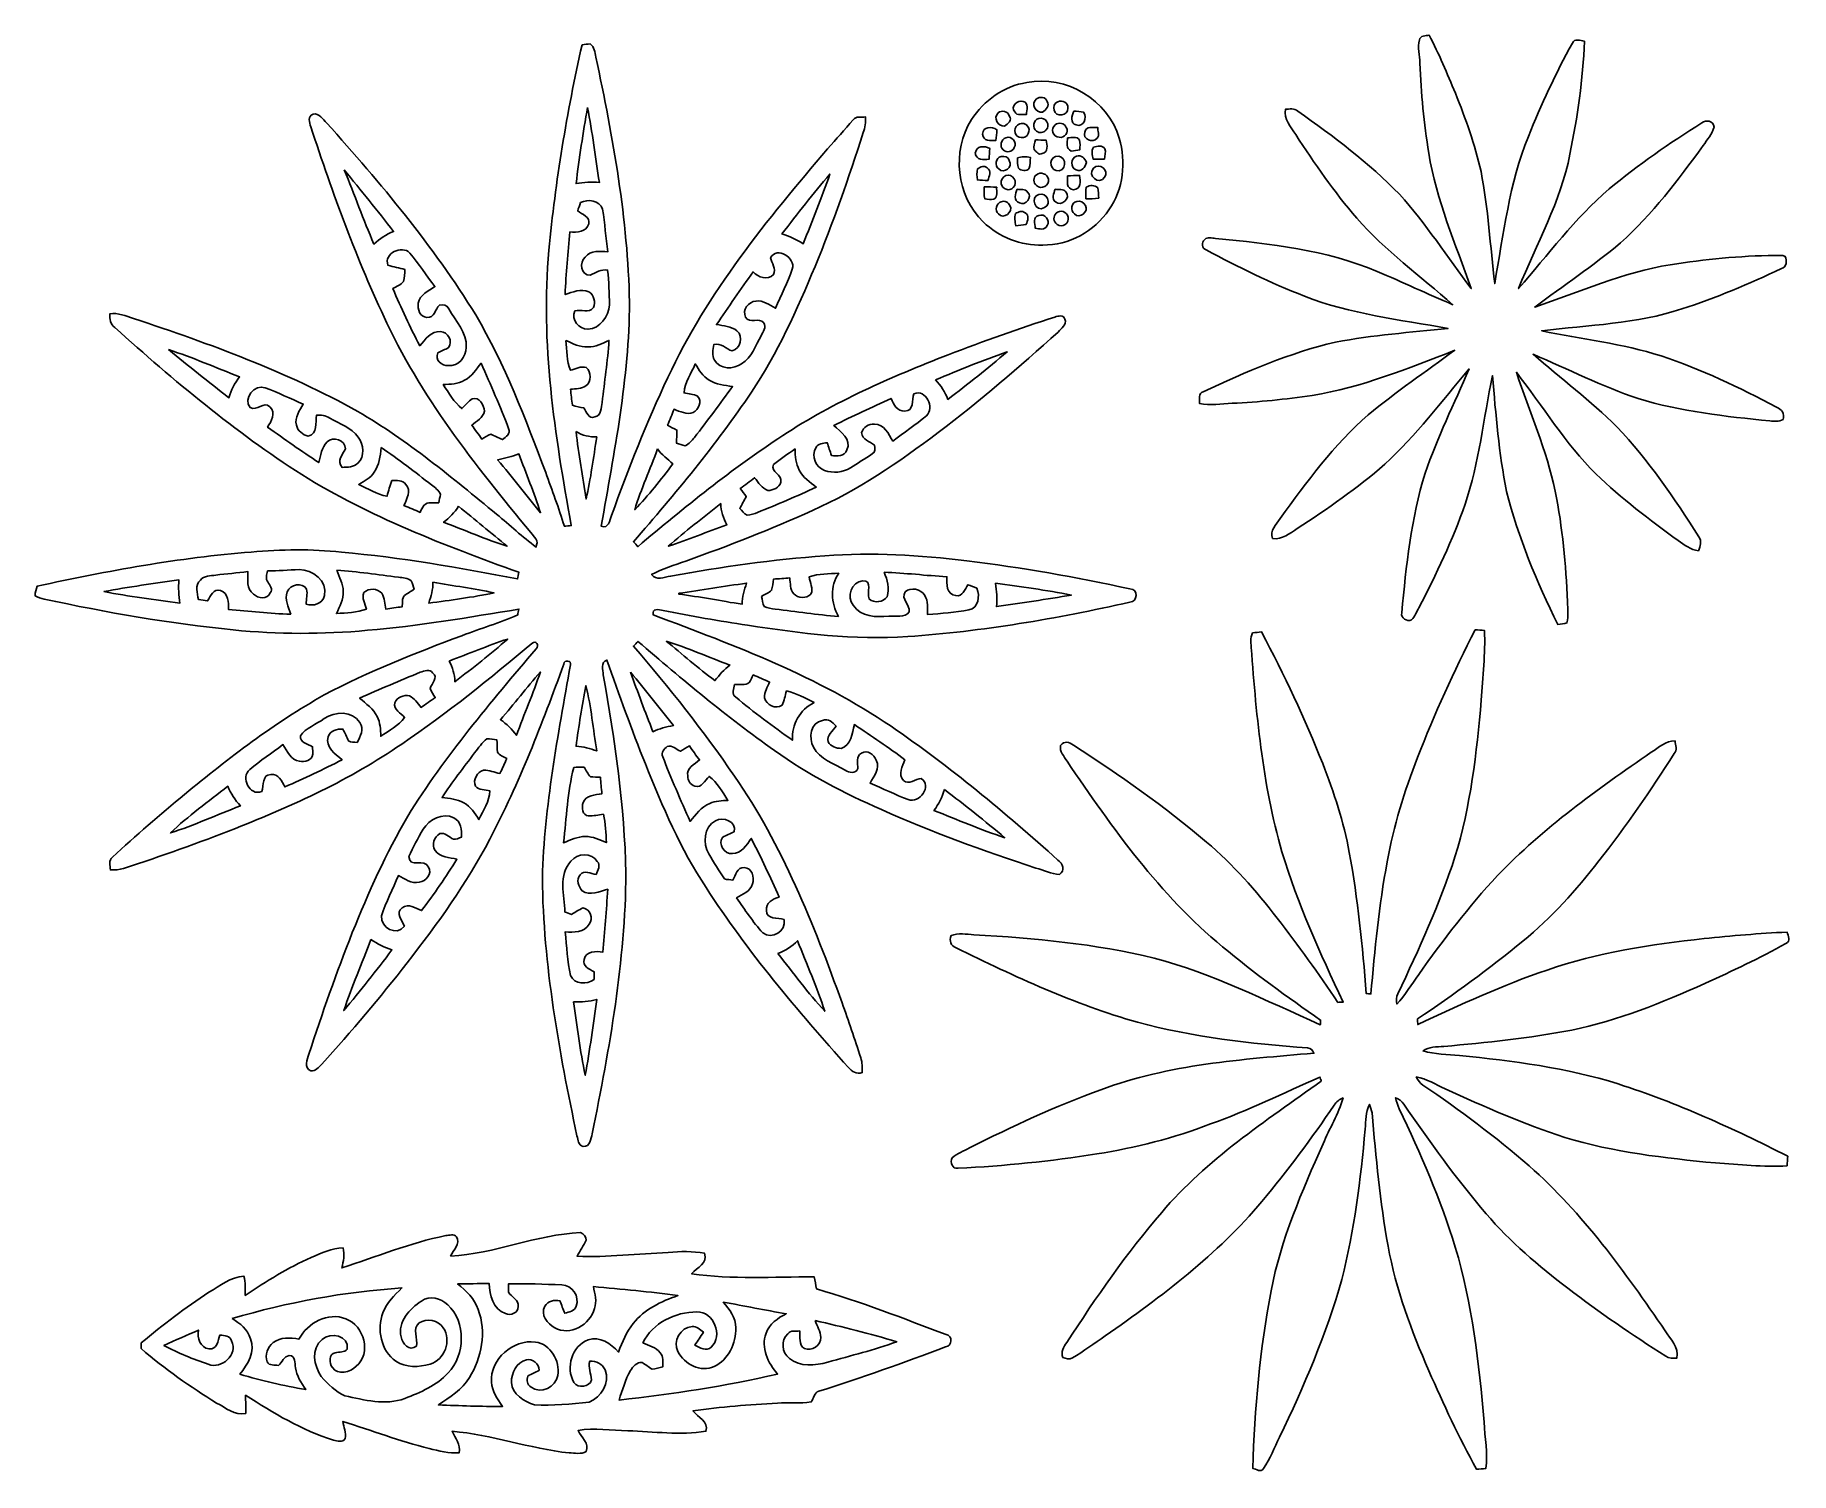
# Model space of a CAD drawing. Header units: centimetres. Extents: x -13.1 to 13.1, y -10.7 to 10.7.
import ezdxf

# ---------------------------------------------------------------- set-up
doc = ezdxf.new("R2010")
doc.units = ezdxf.units.CM
doc.header["$MEASUREMENT"] = 0
doc.layers.add('Camada 1', color=7, linetype='Continuous')

msp = doc.modelspace()

# ---------------------------------------------------------------- linework, layer by layer
at = {"layer": 'Camada 1', "color": 156}
for points, knots in [([(-4.91949, 10.53958), (-4.87997, 10.54487), (-4.84011, 10.54876), (-4.79989, 10.55122), (-4.79989, 10.55122), (-4.73004, 10.51242), (-4.73321, 10.42352), (-4.7124, 10.35614), (-4.7124, 10.35614), (-4.46017, 9.15352), (-4.23579, 7.93537), (-4.21286, 6.70348), (-4.21286, 6.70348), (-4.2171, 5.57954), (-4.44146, 4.47216), (-4.63337, 3.36868), (-4.63337, 3.36868), (-4.52049, 3.32809), (-4.51097, 3.45439), (-4.47886, 3.52848), (-4.47886, 3.52848), (-4.23016, 4.22521), (-3.95746, 4.91455), (-3.64067, 5.58341), (-3.64067, 5.58341), (-3.05364, 6.84742), (-2.16288, 7.93608), (-1.26223, 8.98807), (-1.26223, 8.98807), (-1.13417, 9.13095), (-1.01035, 9.27734), (-0.88089, 9.41881), (-0.88089, 9.41881), (-0.83889, 9.47949), (-0.75917, 9.45656), (-0.69708, 9.46326), (-0.69708, 9.46326), (-0.69461, 9.38388), (-0.7045, 9.30451), (-0.73096, 9.22937), (-0.73096, 9.22937), (-0.94755, 8.55698), (-1.18145, 7.88987), (-1.44921, 7.23582), (-1.44921, 7.23582), (-1.71874, 6.59024), (-2.00625, 5.94642), (-2.39676, 5.36363), (-2.39676, 5.36363), (-2.9277, 4.58011), (-3.53236, 3.84951), (-4.15361, 3.13689), (-4.15361, 3.13689), (-4.13702, 3.11855), (-4.10386, 3.08151), (-4.08763, 3.06317), (-4.08763, 3.06317), (-3.3976, 3.65054), (-2.68887, 4.21886), (-1.93111, 4.71733), (-1.93111, 4.71733), (-1.16487, 5.22286), (-0.3182, 5.58906), (0.5341, 5.92172), (0.5341, 5.92172), (1.05833, 6.12493), (1.58962, 6.31013), (2.12407, 6.4837), (2.12407, 6.4837), (2.16923, 6.49851), (2.25777, 6.52003), (2.27083, 6.4523), (2.27083, 6.4523), (2.30752, 6.36834), (2.21862, 6.31401), (2.16992, 6.26039), (2.16992, 6.26039), (1.59419, 5.7397), (1.00471, 5.23309), (0.38522, 4.76425), (0.38522, 4.76425), (-0.20284, 4.32223), (-0.81455, 3.90102), (-1.48978, 3.60186), (-1.48978, 3.60186), (-2.10467, 3.31998), (-2.73719, 3.07833), (-3.37326, 2.84902), (-3.37326, 2.84902), (-3.54471, 2.78623), (-3.72215, 2.73614), (-3.88443, 2.65007), (-3.88443, 2.65007), (-3.81494, 2.55023), (-3.6971, 2.61372), (-3.60115, 2.62395), (-3.60115, 2.62395), (-2.84091, 2.76224), (-2.07503, 2.87408), (-1.30422, 2.92629), (-1.30422, 2.92629), (-0.59831, 2.9845), (0.11112, 2.93687), (0.8128, 2.85326), (0.8128, 2.85326), (1.62806, 2.75166), (2.43874, 2.61231), (3.24061, 2.43382), (3.24061, 2.43382), (3.36973, 2.43487), (3.35633, 2.24084), (3.23673, 2.23555), (3.23673, 2.23555), (2.1477, 1.99354), (1.04422, 1.79916), (-0.06984, 1.72507), (-0.06984, 1.72507), (-0.86854, 1.66933), (-1.66652, 1.772), (-2.45426, 1.89264), (-2.45426, 1.89264), (-2.87479, 1.95721), (-3.29388, 2.02988), (-3.71086, 2.11242), (-3.71086, 2.11242), (-3.77825, 2.12336), (-3.88408, 2.15688), (-3.85833, 2.04681), (-3.85833, 2.04681), (-2.63877, 1.58891), (-1.40053, 1.12783), (-0.31784, 0.3877), (-0.31784, 0.3877), (0.5595, -0.21307), (1.37829, -0.89429), (2.16853, -1.60479), (2.16853, -1.60479), (2.23979, -1.65347), (2.28035, -1.7653), (2.19039, -1.81892), (2.19039, -1.81892), (2.06869, -1.80833), (1.95615, -1.75718), (1.84043, -1.72261), (1.84043, -1.72261), (1.06045, -1.4679), (0.28857, -1.18604), (-0.46177, -0.85302), (-0.46177, -0.85302), (-1.01599, -0.60537), (-1.56069, -0.32878), (-2.05387, 0.02716), (-2.05387, 0.02716), (-2.76365, 0.5274), (-3.42793, 1.08761), (-4.08657, 1.6524), (-4.08657, 1.6524), (-4.1035, 1.63476), (-4.13666, 1.60019), (-4.15361, 1.58255), (-4.15361, 1.58255), (-3.62055, 0.96237), (-3.1115, 0.32066), (-2.649, -0.35418), (-2.649, -0.35418), (-1.93392, -1.38289), (-1.47143, -2.55834), (-1.04705, -3.72957), (-1.04705, -3.72957), (-0.95074, -4.00085), (-0.85724, -4.27319), (-0.76904, -4.54695), (-0.76904, -4.54695), (-0.74436, -4.61892), (-0.74577, -4.69511), (-0.74648, -4.77026), (-0.74648, -4.77026), (-0.82937, -4.79424), (-0.90204, -4.75614), (-0.9525, -4.69123), (-0.9525, -4.69123), (-1.7152, -3.84562), (-2.4518, -2.97039), (-3.0734, -2.014), (-3.0734, -2.014), (-3.45015, -1.44039), (-3.72075, -0.80644), (-3.97686, -0.1718), (-3.97686, -0.1718), (-4.18112, 0.3383), (-4.36421, 0.85653), (-4.548, 1.37442), (-4.548, 1.37442), (-4.64819, 1.34126), (-4.61081, 1.23155), (-4.6034, 1.15359), (-4.6034, 1.15359), (-4.42595, 0.1785), (-4.28907, -0.80715), (-4.26578, -1.79916), (-4.26578, -1.79916), (-4.27708, -3.10727), (-4.50603, -4.4016), (-4.76919, -5.67937), (-4.76919, -5.67937), (-4.78861, -5.75451), (-4.79565, -5.87621), (-4.90185, -5.86916), (-4.90185, -5.86916), (-4.97733, -5.85645), (-4.97699, -5.77003), (-4.99497, -5.71217), (-4.99497, -5.71217), (-5.26238, -4.44782), (-5.49663, -3.16618), (-5.51074, -1.86972), (-5.51074, -1.86972), (-5.48111, -0.80044), (-5.27897, 0.25364), (-5.09198, 1.30386), (-5.09198, 1.30386), (-5.07152, 1.3656), (-5.18653, 1.3857), (-5.19007, 1.31514), (-5.19007, 1.31514), (-5.51461, 0.42898), (-5.85364, -0.45614), (-6.2932, -1.29292), (-6.2932, -1.29292), (-6.63539, -1.94839), (-7.07073, -2.54952), (-7.52193, -3.13336), (-7.52193, -3.13336), (-7.92903, -3.65125), (-8.35307, -4.15571), (-8.79581, -4.64326), (-8.79581, -4.64326), (-8.84132, -4.68911), (-8.88682, -4.75402), (-8.96055, -4.74062), (-8.96055, -4.74062), (-9.06638, -4.69793), (-9.01099, -4.57412), (-8.98771, -4.49545), (-8.98771, -4.49545), (-8.58731, -3.27942), (-8.1541, -2.06233), (-7.51592, -0.94791), (-7.51592, -0.94791), (-6.96419, -0.05467), (-6.27803, 0.74436), (-5.6028, 1.5441), (-5.6028, 1.5441), (-5.54955, 1.59385), (-5.60811, 1.67815), (-5.66525, 1.62382), (-5.66525, 1.62382), (-6.29002, 1.09714), (-6.9275, 0.58313), (-7.60448, 0.12452), (-7.60448, 0.12452), (-8.36894, -0.40498), (-9.21985, -0.79128), (-10.08203, -1.13205), (-10.08203, -1.13205), (-10.63096, -1.34866), (-11.18763, -1.54552), (-11.74855, -1.72895), (-11.74855, -1.72895), (-11.81135, -1.75083), (-11.87873, -1.75048), (-11.94435, -1.75153), (-11.94435, -1.75153), (-11.944, -1.68839), (-11.9761, -1.60689), (-11.91365, -1.56279), (-11.91365, -1.56279), (-11.56617, -1.23825), (-11.20493, -0.92816), (-10.83839, -0.62512), (-10.83839, -0.62512), (-10.18152, -0.08395), (-9.50207, 0.43744), (-8.75841, 0.85478), (-8.75841, 0.85478), (-8.10153, 1.20685), (-7.4048, 1.47567), (-6.70842, 1.73777), (-6.70842, 1.73777), (-6.43431, 1.8475), (-6.1461, 1.92369), (-5.87798, 2.04611), (-5.87798, 2.04611), (-5.8734, 2.06798), (-5.86458, 2.11137), (-5.85998, 2.13289), (-5.85998, 2.13289), (-6.60893, 2.01188), (-7.35753, 1.87854), (-8.11459, 1.81821), (-8.11459, 1.81821), (-8.77887, 1.75436), (-9.44986, 1.7586), (-10.11378, 1.82386), (-10.11378, 1.82386), (-11.0617, 1.9184), (-12.00114, 2.08421), (-12.93213, 2.28282), (-12.93213, 2.28282), (-12.97833, 2.2941), (-13.02349, 2.30964), (-13.06512, 2.33221), (-13.06512, 2.33221), (-13.06512, 2.38159), (-13.04854, 2.4278), (-13.03655, 2.47473), (-13.03655, 2.47473), (-11.98315, 2.70087), (-10.92094, 2.90194), (-9.84497, 2.98238), (-9.84497, 2.98238), (-9.3987, 3.0226), (-8.94785, 3.03072), (-8.50159, 2.98167), (-8.50159, 2.98167), (-7.6207, 2.90405), (-6.74863, 2.75061), (-5.88081, 2.58375), (-5.88081, 2.58375), (-5.8755, 2.60809), (-5.86458, 2.65747), (-5.85927, 2.68181), (-5.85927, 2.68181), (-6.9723, 3.08081), (-8.08495, 3.51225), (-9.0939, 4.13631), (-9.0939, 4.13631), (-10.08909, 4.77519), (-10.99961, 5.53614), (-11.87696, 6.32636), (-11.87696, 6.32636), (-11.94928, 6.37258), (-11.95528, 6.45442), (-11.9514, 6.53238), (-11.9514, 6.53238), (-11.82899, 6.55319), (-11.71434, 6.49639), (-11.59968, 6.46253), (-11.59968, 6.46253), (-10.45527, 6.08153), (-9.31333, 5.66737), (-8.25747, 5.07753), (-8.25747, 5.07753), (-7.51662, 4.64219), (-6.852, 4.09187), (-6.19159, 3.54576), (-6.19159, 3.54576), (-5.99263, 3.38561), (-5.80989, 3.20569), (-5.6021, 3.05681), (-5.6021, 3.05681), (-5.59859, 3.09774), (-5.57283, 3.14537), (-5.60563, 3.18099), (-5.60563, 3.18099), (-6.43502, 4.18324), (-7.26651, 5.2077), (-7.82496, 6.39197), (-7.82496, 6.39197), (-8.27581, 7.3367), (-8.63247, 8.32308), (-8.95879, 9.31686), (-8.95879, 9.31686), (-8.9796, 9.38283), (-9.00888, 9.47208), (-8.92563, 9.50665), (-8.92563, 9.50665), (-8.83284, 9.52182), (-8.78204, 9.42798), (-8.72313, 9.37365), (-8.72313, 9.37365), (-7.9188, 8.47442), (-7.13634, 7.54556), (-6.50346, 6.5151), (-6.50346, 6.5151), (-6.06636, 5.77603), (-5.76297, 4.96851), (-5.46135, 4.16736), (-5.46135, 4.16736), (-5.36751, 3.90172), (-5.2652, 3.63855), (-5.183, 3.36868), (-5.183, 3.36868), (-5.15761, 3.37078), (-5.10645, 3.37502), (-5.0807, 3.37714), (-5.0807, 3.37714), (-5.32377, 4.72722), (-5.54143, 6.1027), (-5.41267, 7.47747), (-5.41267, 7.47747), (-5.31707, 8.50758), (-5.14456, 9.52994), (-4.91949, 10.53958)], [0, 0, 0, 0, 0.00980392, 0.00980392, 0.00980392, 0.00980392, 0.01960784, 0.01960784, 0.01960784, 0.01960784, 0.02941176, 0.02941176, 0.02941176, 0.02941176, 0.03921569, 0.03921569, 0.03921569, 0.03921569, 0.04901961, 0.04901961, 0.04901961, 0.04901961, 0.05882353, 0.05882353, 0.05882353, 0.05882353, 0.06862745, 0.06862745, 0.06862745, 0.06862745, 0.07843137, 0.07843137, 0.07843137, 0.07843137, 0.08823529, 0.08823529, 0.08823529, 0.08823529, 0.09803922, 0.09803922, 0.09803922, 0.09803922, 0.10784314, 0.10784314, 0.10784314, 0.10784314, 0.11764706, 0.11764706, 0.11764706, 0.11764706, 0.12745098, 0.12745098, 0.12745098, 0.12745098, 0.1372549, 0.1372549, 0.1372549, 0.1372549, 0.14705882, 0.14705882, 0.14705882, 0.14705882, 0.15686275, 0.15686275, 0.15686275, 0.15686275, 0.16666667, 0.16666667, 0.16666667, 0.16666667, 0.17647059, 0.17647059, 0.17647059, 0.17647059, 0.18627451, 0.18627451, 0.18627451, 0.18627451, 0.19607843, 0.19607843, 0.19607843, 0.19607843, 0.20588235, 0.20588235, 0.20588235, 0.20588235, 0.21568627, 0.21568627, 0.21568627, 0.21568627, 0.2254902, 0.2254902, 0.2254902, 0.2254902, 0.23529412, 0.23529412, 0.23529412, 0.23529412, 0.24509804, 0.24509804, 0.24509804, 0.24509804, 0.25490196, 0.25490196, 0.25490196, 0.25490196, 0.26470588, 0.26470588, 0.26470588, 0.26470588, 0.2745098, 0.2745098, 0.2745098, 0.2745098, 0.28431373, 0.28431373, 0.28431373, 0.28431373, 0.29411765, 0.29411765, 0.29411765, 0.29411765, 0.30392157, 0.30392157, 0.30392157, 0.30392157, 0.31372549, 0.31372549, 0.31372549, 0.31372549, 0.32352941, 0.32352941, 0.32352941, 0.32352941, 0.33333333, 0.33333333, 0.33333333, 0.33333333, 0.34313725, 0.34313725, 0.34313725, 0.34313725, 0.35294118, 0.35294118, 0.35294118, 0.35294118, 0.3627451, 0.3627451, 0.3627451, 0.3627451, 0.37254902, 0.37254902, 0.37254902, 0.37254902, 0.38235294, 0.38235294, 0.38235294, 0.38235294, 0.39215686, 0.39215686, 0.39215686, 0.39215686, 0.40196078, 0.40196078, 0.40196078, 0.40196078, 0.41176471, 0.41176471, 0.41176471, 0.41176471, 0.42156863, 0.42156863, 0.42156863, 0.42156863, 0.43137255, 0.43137255, 0.43137255, 0.43137255, 0.44117647, 0.44117647, 0.44117647, 0.44117647, 0.45098039, 0.45098039, 0.45098039, 0.45098039, 0.46078431, 0.46078431, 0.46078431, 0.46078431, 0.47058824, 0.47058824, 0.47058824, 0.47058824, 0.48039216, 0.48039216, 0.48039216, 0.48039216, 0.49019608, 0.49019608, 0.49019608, 0.49019608, 0.5, 0.5, 0.5, 0.5, 0.50980392, 0.50980392, 0.50980392, 0.50980392, 0.51960784, 0.51960784, 0.51960784, 0.51960784, 0.52941176, 0.52941176, 0.52941176, 0.52941176, 0.53921569, 0.53921569, 0.53921569, 0.53921569, 0.54901961, 0.54901961, 0.54901961, 0.54901961, 0.55882353, 0.55882353, 0.55882353, 0.55882353, 0.56862745, 0.56862745, 0.56862745, 0.56862745, 0.57843137, 0.57843137, 0.57843137, 0.57843137, 0.58823529, 0.58823529, 0.58823529, 0.58823529, 0.59803922, 0.59803922, 0.59803922, 0.59803922, 0.60784314, 0.60784314, 0.60784314, 0.60784314, 0.61764706, 0.61764706, 0.61764706, 0.61764706, 0.62745098, 0.62745098, 0.62745098, 0.62745098, 0.6372549, 0.6372549, 0.6372549, 0.6372549, 0.64705882, 0.64705882, 0.64705882, 0.64705882, 0.65686275, 0.65686275, 0.65686275, 0.65686275, 0.66666667, 0.66666667, 0.66666667, 0.66666667, 0.67647059, 0.67647059, 0.67647059, 0.67647059, 0.68627451, 0.68627451, 0.68627451, 0.68627451, 0.69607843, 0.69607843, 0.69607843, 0.69607843, 0.70588235, 0.70588235, 0.70588235, 0.70588235, 0.71568627, 0.71568627, 0.71568627, 0.71568627, 0.7254902, 0.7254902, 0.7254902, 0.7254902, 0.73529412, 0.73529412, 0.73529412, 0.73529412, 0.74509804, 0.74509804, 0.74509804, 0.74509804, 0.75490196, 0.75490196, 0.75490196, 0.75490196, 0.76470588, 0.76470588, 0.76470588, 0.76470588, 0.7745098, 0.7745098, 0.7745098, 0.7745098, 0.78431373, 0.78431373, 0.78431373, 0.78431373, 0.79411765, 0.79411765, 0.79411765, 0.79411765, 0.80392157, 0.80392157, 0.80392157, 0.80392157, 0.81372549, 0.81372549, 0.81372549, 0.81372549, 0.82352941, 0.82352941, 0.82352941, 0.82352941, 0.83333333, 0.83333333, 0.83333333, 0.83333333, 0.84313725, 0.84313725, 0.84313725, 0.84313725, 0.85294118, 0.85294118, 0.85294118, 0.85294118, 0.8627451, 0.8627451, 0.8627451, 0.8627451, 0.87254902, 0.87254902, 0.87254902, 0.87254902, 0.88235294, 0.88235294, 0.88235294, 0.88235294, 0.89215686, 0.89215686, 0.89215686, 0.89215686, 0.90196078, 0.90196078, 0.90196078, 0.90196078, 0.91176471, 0.91176471, 0.91176471, 0.91176471, 0.92156863, 0.92156863, 0.92156863, 0.92156863, 0.93137255, 0.93137255, 0.93137255, 0.93137255, 0.94117647, 0.94117647, 0.94117647, 0.94117647, 0.95098039, 0.95098039, 0.95098039, 0.95098039, 0.96078431, 0.96078431, 0.96078431, 0.96078431, 0.97058824, 0.97058824, 0.97058824, 0.97058824, 0.98039216, 0.98039216, 0.98039216, 0.98039216, 1, 1, 1, 1]), ([(7.55085, 10.61085), (7.56532, 10.67822), (7.6447, 10.66729), (7.69549, 10.68211), (7.69549, 10.68211), (7.84613, 10.40341), (7.96361, 10.10849), (8.08777, 9.81745), (8.08777, 9.81745), (8.23841, 9.43715), (8.38093, 9.05157), (8.46878, 8.65116), (8.46878, 8.65116), (8.57708, 8.10012), (8.6067, 7.53816), (8.67233, 6.98112), (8.67233, 6.98112), (8.80321, 7.71842), (8.8907, 8.47301), (9.17397, 9.17186), (9.17397, 9.17186), (9.36518, 9.64741), (9.58179, 10.11342), (9.8298, 10.56181), (9.8298, 10.56181), (9.86119, 10.64119), (9.94833, 10.5992), (10.009, 10.59038), (10.009, 10.59038), (9.98748, 10.02523), (9.90528, 9.46291), (9.79311, 8.90869), (9.79311, 8.90869), (9.65553, 8.20137), (9.29534, 7.56849), (9.02723, 6.90703), (9.02723, 6.90703), (9.46608, 7.41045), (9.86825, 7.95196), (10.3766, 8.39045), (10.3766, 8.39045), (10.81193, 8.75136), (11.2776, 9.07485), (11.75773, 9.3733), (11.75773, 9.3733), (11.82475, 9.42798), (11.92671, 9.40576), (11.94152, 9.31298), (11.94152, 9.31298), (11.90907, 9.20926), (11.83815, 9.12424), (11.77678, 9.03675), (11.77678, 9.03675), (11.40424, 8.52382), (11.01936, 8.01263), (10.54664, 7.58684), (10.54664, 7.58684), (10.13812, 7.24605), (9.69573, 6.94901), (9.26889, 6.63256), (9.26889, 6.63256), (9.93668, 6.85517), (10.5865, 7.15222), (11.28676, 7.26157), (11.28676, 7.26157), (11.80146, 7.34342), (12.32146, 7.39315), (12.84286, 7.40197), (12.84286, 7.40197), (12.89473, 7.40092), (12.94977, 7.40692), (13.0002, 7.38716), (13.0002, 7.38716), (13.02666, 7.32119), (13.02419, 7.227), (12.94165, 7.20514), (12.94165, 7.20514), (12.45904, 6.97759), (11.96691, 6.76663), (11.45821, 6.6033), (11.45821, 6.6033), (10.78583, 6.37962), (10.07004, 6.36551), (9.37294, 6.27873), (9.37294, 6.27873), (9.96526, 6.15032), (10.57416, 6.08929), (11.15413, 5.90444), (11.15413, 5.90444), (11.74962, 5.70864), (12.31511, 5.4317), (12.86968, 5.14139), (12.86968, 5.14139), (12.94553, 5.11069), (12.99739, 5.04189), (12.9667, 4.95828), (12.9667, 4.95828), (12.90813, 4.91912), (12.83616, 4.93218), (12.77126, 4.93642), (12.77126, 4.93642), (12.1105, 5.00167), (11.44517, 5.07683), (10.80769, 5.26979), (10.80769, 5.26979), (10.27041, 5.44971), (9.76488, 5.70934), (9.24382, 5.92878), (9.24382, 5.92878), (9.66364, 5.57281), (10.09791, 5.23239), (10.49338, 4.84893), (10.49338, 4.84893), (10.9601, 4.35151), (11.34816, 3.7867), (11.71115, 3.21132), (11.71115, 3.21132), (11.76197, 3.14749), (11.73656, 3.06882), (11.70763, 3.00177), (11.70763, 3.00177), (11.59228, 3.01766), (11.49772, 3.08715), (11.4067, 3.15348), (11.4067, 3.15348), (10.97913, 3.46075), (10.56181, 3.78424), (10.17939, 4.14689), (10.17939, 4.14689), (9.72185, 4.59916), (9.39058, 5.15725), (8.99512, 5.66032), (8.99512, 5.66032), (9.19339, 5.07259), (9.44491, 4.49967), (9.57474, 3.89042), (9.57474, 3.89042), (9.68409, 3.34822), (9.7303, 2.79576), (9.75713, 2.24401), (9.75713, 2.24401), (9.75888, 2.13888), (9.77229, 2.03164), (9.74901, 1.92758), (9.74901, 1.92758), (9.7035, 1.91769), (9.65799, 1.9124), (9.61248, 1.90605), (9.61248, 1.90605), (9.29852, 2.54), (9.02263, 3.19863), (8.85013, 3.88584), (8.85013, 3.88584), (8.73653, 4.45452), (8.6889, 5.03414), (8.63917, 5.61092), (8.63917, 5.61092), (8.50582, 4.97204), (8.44337, 4.31553), (8.2317, 3.69464), (8.2317, 3.69464), (8.04686, 3.16301), (7.80167, 2.6543), (7.5452, 2.15406), (7.5452, 2.15406), (7.5117, 2.09161), (7.47959, 2.02776), (7.43584, 1.97202), (7.43584, 1.97202), (7.36458, 1.9431), (7.26792, 1.99672), (7.28944, 2.08033), (7.28944, 2.08033), (7.35188, 2.77883), (7.43196, 3.48262), (7.63481, 4.15678), (7.63481, 4.15678), (7.81897, 4.68877), (8.07049, 5.19358), (8.29132, 5.71076), (8.29132, 5.71076), (7.88282, 5.22851), (7.50252, 4.71805), (7.03438, 4.29012), (7.03438, 4.29012), (6.62727, 3.93593), (6.18384, 3.6262), (5.73156, 3.33269), (5.73156, 3.33269), (5.61869, 3.26319), (5.50862, 3.16018), (5.36539, 3.18593), (5.36539, 3.18593), (5.31847, 3.3027), (5.41867, 3.39372), (5.47687, 3.48297), (5.47687, 3.48297), (5.8734, 4.03014), (6.27909, 4.58082), (6.7899, 5.02813), (6.7899, 5.02813), (7.20302, 5.36892), (7.64645, 5.67055), (8.07754, 5.98769), (8.07754, 5.98769), (7.38399, 5.72311), (6.69113, 5.43102), (5.95312, 5.31636), (5.95312, 5.31636), (5.55871, 5.25604), (5.16113, 5.21864), (4.76284, 5.19923), (4.76284, 5.19923), (4.60021, 5.19394), (4.43618, 5.15937), (4.27531, 5.19782), (4.27531, 5.19782), (4.28096, 5.25744), (4.25131, 5.34916), (4.33105, 5.36892), (4.33105, 5.36892), (4.96605, 5.66844), (5.61691, 5.94959), (6.30273, 6.11011), (6.30273, 6.11011), (6.85658, 6.21276), (7.4189, 6.25686), (7.97913, 6.31155), (7.97913, 6.31155), (7.26122, 6.44701), (6.52322, 6.52356), (5.83917, 6.7952), (5.83917, 6.7952), (5.3361, 6.98994), (4.85034, 7.2277), (4.3762, 7.48383), (4.3762, 7.48383), (4.30847, 7.50005), (4.30213, 7.60095), (4.35363, 7.63693), (4.35363, 7.63693), (4.39384, 7.68419), (4.46229, 7.65562), (4.5152, 7.65527), (4.5152, 7.65527), (5.32906, 7.57096), (6.16267, 7.48911), (6.9215, 7.16031), (6.9215, 7.16031), (7.30108, 7.00546), (7.67009, 6.82625), (8.04827, 6.6675), (8.04827, 6.6675), (7.56673, 7.09153), (7.04215, 7.47182), (6.61704, 7.95655), (6.61704, 7.95655), (6.28297, 8.34707), (5.9891, 8.77005), (5.709, 9.20044), (5.709, 9.20044), (5.63808, 9.31686), (5.52944, 9.4301), (5.55518, 9.57756), (5.55518, 9.57756), (5.61764, 9.58179), (5.68713, 9.59414), (5.73933, 9.54863), (5.73933, 9.54863), (6.27238, 9.17363), (6.79872, 8.78063), (7.25346, 8.31108), (7.25346, 8.31108), (7.6521, 7.87646), (7.96571, 7.3734), (8.32448, 6.90703), (8.32448, 6.90703), (8.08918, 7.57132), (7.80345, 8.22536), (7.6902, 8.92527), (7.6902, 8.92527), (7.61965, 9.36872), (7.5759, 9.81674), (7.55826, 10.26548), (7.55826, 10.26548), (7.55509, 10.38013), (7.52157, 10.49796), (7.55085, 10.61085)], [0, 0, 0, 0, 0.01369863, 0.01369863, 0.01369863, 0.01369863, 0.02739726, 0.02739726, 0.02739726, 0.02739726, 0.04109589, 0.04109589, 0.04109589, 0.04109589, 0.05479452, 0.05479452, 0.05479452, 0.05479452, 0.06849315, 0.06849315, 0.06849315, 0.06849315, 0.08219178, 0.08219178, 0.08219178, 0.08219178, 0.09589041, 0.09589041, 0.09589041, 0.09589041, 0.10958904, 0.10958904, 0.10958904, 0.10958904, 0.12328767, 0.12328767, 0.12328767, 0.12328767, 0.1369863, 0.1369863, 0.1369863, 0.1369863, 0.15068493, 0.15068493, 0.15068493, 0.15068493, 0.16438356, 0.16438356, 0.16438356, 0.16438356, 0.17808219, 0.17808219, 0.17808219, 0.17808219, 0.19178082, 0.19178082, 0.19178082, 0.19178082, 0.20547945, 0.20547945, 0.20547945, 0.20547945, 0.21917808, 0.21917808, 0.21917808, 0.21917808, 0.23287671, 0.23287671, 0.23287671, 0.23287671, 0.24657534, 0.24657534, 0.24657534, 0.24657534, 0.26027397, 0.26027397, 0.26027397, 0.26027397, 0.2739726, 0.2739726, 0.2739726, 0.2739726, 0.28767123, 0.28767123, 0.28767123, 0.28767123, 0.30136986, 0.30136986, 0.30136986, 0.30136986, 0.31506849, 0.31506849, 0.31506849, 0.31506849, 0.32876712, 0.32876712, 0.32876712, 0.32876712, 0.34246575, 0.34246575, 0.34246575, 0.34246575, 0.35616438, 0.35616438, 0.35616438, 0.35616438, 0.36986301, 0.36986301, 0.36986301, 0.36986301, 0.38356164, 0.38356164, 0.38356164, 0.38356164, 0.39726027, 0.39726027, 0.39726027, 0.39726027, 0.4109589, 0.4109589, 0.4109589, 0.4109589, 0.42465753, 0.42465753, 0.42465753, 0.42465753, 0.43835616, 0.43835616, 0.43835616, 0.43835616, 0.45205479, 0.45205479, 0.45205479, 0.45205479, 0.46575342, 0.46575342, 0.46575342, 0.46575342, 0.47945205, 0.47945205, 0.47945205, 0.47945205, 0.49315068, 0.49315068, 0.49315068, 0.49315068, 0.50684932, 0.50684932, 0.50684932, 0.50684932, 0.52054795, 0.52054795, 0.52054795, 0.52054795, 0.53424658, 0.53424658, 0.53424658, 0.53424658, 0.54794521, 0.54794521, 0.54794521, 0.54794521, 0.56164384, 0.56164384, 0.56164384, 0.56164384, 0.57534247, 0.57534247, 0.57534247, 0.57534247, 0.5890411, 0.5890411, 0.5890411, 0.5890411, 0.60273973, 0.60273973, 0.60273973, 0.60273973, 0.61643836, 0.61643836, 0.61643836, 0.61643836, 0.63013699, 0.63013699, 0.63013699, 0.63013699, 0.64383562, 0.64383562, 0.64383562, 0.64383562, 0.65753425, 0.65753425, 0.65753425, 0.65753425, 0.67123288, 0.67123288, 0.67123288, 0.67123288, 0.68493151, 0.68493151, 0.68493151, 0.68493151, 0.69863014, 0.69863014, 0.69863014, 0.69863014, 0.71232877, 0.71232877, 0.71232877, 0.71232877, 0.7260274, 0.7260274, 0.7260274, 0.7260274, 0.73972603, 0.73972603, 0.73972603, 0.73972603, 0.75342466, 0.75342466, 0.75342466, 0.75342466, 0.76712329, 0.76712329, 0.76712329, 0.76712329, 0.78082192, 0.78082192, 0.78082192, 0.78082192, 0.79452055, 0.79452055, 0.79452055, 0.79452055, 0.80821918, 0.80821918, 0.80821918, 0.80821918, 0.82191781, 0.82191781, 0.82191781, 0.82191781, 0.83561644, 0.83561644, 0.83561644, 0.83561644, 0.84931507, 0.84931507, 0.84931507, 0.84931507, 0.8630137, 0.8630137, 0.8630137, 0.8630137, 0.87671233, 0.87671233, 0.87671233, 0.87671233, 0.89041096, 0.89041096, 0.89041096, 0.89041096, 0.90410959, 0.90410959, 0.90410959, 0.90410959, 0.91780822, 0.91780822, 0.91780822, 0.91780822, 0.93150685, 0.93150685, 0.93150685, 0.93150685, 0.94520548, 0.94520548, 0.94520548, 0.94520548, 0.95890411, 0.95890411, 0.95890411, 0.95890411, 0.97260274, 0.97260274, 0.97260274, 0.97260274, 1, 1, 1, 1]), ([(1.70568, 9.97443), (2.2874, 10.09438), (2.91465, 9.71479), (3.08186, 9.14611), (3.08186, 9.14611), (3.18206, 8.79122), (3.14359, 8.38446), (2.9277, 8.07861), (2.9277, 8.07861), (2.70862, 7.76076), (2.33079, 7.54698), (1.94132, 7.5558), (1.94132, 7.5558), (1.615, 7.54203), (1.28798, 7.6715), (1.05657, 7.90081), (1.05657, 7.90081), (0.6551, 8.2878), (0.58384, 8.9535), (0.87877, 9.42374), (0.87877, 9.42374), (1.0682, 9.70526), (1.36277, 9.92857), (1.70568, 9.97443)], [0, 0, 0, 0, 0.14285714, 0.14285714, 0.14285714, 0.14285714, 0.28571429, 0.28571429, 0.28571429, 0.28571429, 0.42857143, 0.42857143, 0.42857143, 0.42857143, 0.57142857, 0.57142857, 0.57142857, 0.57142857, 0.71428571, 0.71428571, 0.71428571, 0.71428571, 1, 1, 1, 1]), ([(1.52541, 9.54158), (1.52541, 9.54158), (1.52541, 9.54158), (1.52541, 9.54158), (1.52541, 9.54158), (1.55504, 9.47278), (1.64146, 9.50736), (1.69862, 9.49818), (1.69862, 9.49818), (1.70074, 9.56239), (1.74342, 9.67598), (1.64782, 9.69115), (1.64782, 9.69115), (1.56279, 9.73242), (1.45661, 9.61213), (1.52541, 9.54158)], [0, 0, 0, 0, 0.2, 0.2, 0.2, 0.2, 0.4, 0.4, 0.4, 0.4, 0.6, 0.6, 0.6, 0.6, 1, 1, 1, 1]), ([(1.84643, 9.73242), (1.84643, 9.73242), (1.84643, 9.73242), (1.84643, 9.73242), (1.84643, 9.73242), (1.76142, 9.6654), (1.83232, 9.51723), (1.93957, 9.53698), (1.93957, 9.53698), (1.98825, 9.57015), (2.05387, 9.63048), (2.00554, 9.69151), (2.00554, 9.69151), (1.99107, 9.76206), (1.89301, 9.77123), (1.84643, 9.73242)], [0, 0, 0, 0, 0.2, 0.2, 0.2, 0.2, 0.4, 0.4, 0.4, 0.4, 0.6, 0.6, 0.6, 0.6, 1, 1, 1, 1]), ([(2.1657, 9.68903), (2.1657, 9.68903), (2.1657, 9.68903), (2.1657, 9.68903), (2.1657, 9.68903), (2.11983, 9.68092), (2.09091, 9.60543), (2.11172, 9.56556), (2.11172, 9.56556), (2.12689, 9.45373), (2.33045, 9.48055), (2.31493, 9.59484), (2.31493, 9.59484), (2.32587, 9.67951), (2.23378, 9.71796), (2.1657, 9.68903)], [0, 0, 0, 0, 0.2, 0.2, 0.2, 0.2, 0.4, 0.4, 0.4, 0.4, 0.6, 0.6, 0.6, 0.6, 1, 1, 1, 1]), ([(-4.83622, 9.60366), (-4.83622, 9.60366), (-4.83622, 9.60366), (-4.83622, 9.60366), (-4.83622, 9.60366), (-4.90502, 9.22796), (-4.96181, 8.85013), (-5.00768, 8.47124), (-5.00768, 8.47124), (-4.89374, 8.49277), (-4.77767, 8.49947), (-4.66195, 8.48536), (-4.66195, 8.48536), (-4.7184, 8.85825), (-4.76708, 9.23254), (-4.83622, 9.60366)], [0, 0, 0, 0, 0.2, 0.2, 0.2, 0.2, 0.4, 0.4, 0.4, 0.4, 0.6, 0.6, 0.6, 0.6, 1, 1, 1, 1]), ([(1.27987, 9.52464), (1.27987, 9.52464), (1.27987, 9.52464), (1.27987, 9.52464), (1.27987, 9.52464), (1.19661, 9.45303), (1.27034, 9.31897), (1.37442, 9.32709), (1.37442, 9.32709), (1.42275, 9.3613), (1.49577, 9.41775), (1.44285, 9.48019), (1.44285, 9.48019), (1.42875, 9.5504), (1.32537, 9.56945), (1.27987, 9.52464)], [0, 0, 0, 0, 0.2, 0.2, 0.2, 0.2, 0.4, 0.4, 0.4, 0.4, 0.6, 0.6, 0.6, 0.6, 1, 1, 1, 1]), ([(1.88312, 9.44033), (1.88312, 9.44033), (1.88312, 9.44033), (1.88312, 9.44033), (1.88312, 9.44033), (1.79846, 9.43045), (1.77977, 9.29322), (1.85032, 9.25371), (1.85032, 9.25371), (1.89159, 9.21244), (1.9498, 9.22901), (1.98754, 9.2657), (1.98754, 9.2657), (2.0694, 9.33344), (1.98225, 9.47455), (1.88312, 9.44033)], [0, 0, 0, 0, 0.2, 0.2, 0.2, 0.2, 0.4, 0.4, 0.4, 0.4, 0.6, 0.6, 0.6, 0.6, 1, 1, 1, 1]), ([(2.40417, 9.5504), (2.40417, 9.5504), (2.40417, 9.5504), (2.40417, 9.5504), (2.40417, 9.5504), (2.37737, 9.48302), (2.33961, 9.36978), (2.44016, 9.34473), (2.44016, 9.34473), (2.54847, 9.3038), (2.60843, 9.4502), (2.55023, 9.53311), (2.55023, 9.53311), (2.50225, 9.54334), (2.45285, 9.5458), (2.40417, 9.5504)], [0, 0, 0, 0, 0.2, 0.2, 0.2, 0.2, 0.4, 0.4, 0.4, 0.4, 0.6, 0.6, 0.6, 0.6, 1, 1, 1, 1]), ([(1.04315, 9.2075), (1.04315, 9.2075), (1.04315, 9.2075), (1.04315, 9.2075), (1.04315, 9.2075), (1.05587, 9.1006), (1.16382, 9.11013), (1.24495, 9.11472), (1.24495, 9.11472), (1.2506, 9.16763), (1.25518, 9.2209), (1.25906, 9.27381), (1.25906, 9.27381), (1.17968, 9.32321), (1.05516, 9.32462), (1.04315, 9.2075)], [0, 0, 0, 0, 0.2, 0.2, 0.2, 0.2, 0.4, 0.4, 0.4, 0.4, 0.6, 0.6, 0.6, 0.6, 1, 1, 1, 1]), ([(1.39242, 9.15458), (1.39242, 9.15458), (1.39242, 9.15458), (1.39242, 9.15458), (1.39242, 9.15458), (1.32115, 9.12988), (1.29222, 9.02335), (1.35325, 8.97572), (1.35325, 8.97572), (1.39982, 8.92174), (1.48978, 8.94362), (1.51659, 9.00677), (1.51659, 9.00677), (1.56845, 9.08438), (1.47813, 9.18738), (1.39242, 9.15458)], [0, 0, 0, 0, 0.2, 0.2, 0.2, 0.2, 0.4, 0.4, 0.4, 0.4, 0.6, 0.6, 0.6, 0.6, 1, 1, 1, 1]), ([(1.56739, 9.34155), (1.56739, 9.34155), (1.56739, 9.34155), (1.56739, 9.34155), (1.56739, 9.34155), (1.49083, 9.29569), (1.52505, 9.14788), (1.62207, 9.15811), (1.62207, 9.15811), (1.71026, 9.13765), (1.78152, 9.27452), (1.70885, 9.33203), (1.70885, 9.33203), (1.68556, 9.37823), (1.59914, 9.37542), (1.56739, 9.34155)], [0, 0, 0, 0, 0.2, 0.2, 0.2, 0.2, 0.4, 0.4, 0.4, 0.4, 0.6, 0.6, 0.6, 0.6, 1, 1, 1, 1]), ([(2.12865, 9.34543), (2.12865, 9.34543), (2.12865, 9.34543), (2.12865, 9.34543), (2.12865, 9.34543), (2.05034, 9.29675), (2.09585, 9.1574), (2.18722, 9.16092), (2.18722, 9.16092), (2.2613, 9.13941), (2.34068, 9.24101), (2.28988, 9.30416), (2.28988, 9.30416), (2.27295, 9.37153), (2.17311, 9.39023), (2.12865, 9.34543)], [0, 0, 0, 0, 0.2, 0.2, 0.2, 0.2, 0.4, 0.4, 0.4, 0.4, 0.6, 0.6, 0.6, 0.6, 1, 1, 1, 1]), ([(2.31069, 9.15387), (2.31069, 9.15387), (2.31069, 9.15387), (2.31069, 9.15387), (2.31069, 9.15387), (2.30823, 9.08402), (2.28389, 8.99054), (2.36643, 8.95597), (2.36643, 8.95597), (2.40982, 8.96055), (2.45285, 8.96654), (2.49624, 8.97395), (2.49624, 8.97395), (2.49449, 9.02193), (2.50189, 9.07167), (2.48778, 9.11824), (2.48778, 9.11824), (2.4518, 9.18316), (2.3696, 9.14823), (2.31069, 9.15387)], [0, 0, 0, 0, 0.16666667, 0.16666667, 0.16666667, 0.16666667, 0.33333333, 0.33333333, 0.33333333, 0.33333333, 0.5, 0.5, 0.5, 0.5, 0.66666667, 0.66666667, 0.66666667, 0.66666667, 1, 1, 1, 1]), ([(2.56821, 9.23643), (2.56821, 9.23643), (2.56821, 9.23643), (2.56821, 9.23643), (2.56821, 9.23643), (2.52589, 9.13518), (2.68958, 9.06144), (2.75096, 9.14611), (2.75096, 9.14611), (2.79646, 9.18668), (2.7559, 9.25583), (2.76119, 9.30804), (2.76119, 9.30804), (2.69346, 9.30063), (2.58056, 9.33309), (2.56821, 9.23643)], [0, 0, 0, 0, 0.2, 0.2, 0.2, 0.2, 0.4, 0.4, 0.4, 0.4, 0.6, 0.6, 0.6, 0.6, 1, 1, 1, 1]), ([(0.93732, 8.92563), (0.93732, 8.92563), (0.93732, 8.92563), (0.93732, 8.92563), (0.93732, 8.92563), (0.95074, 8.81626), (1.05938, 8.82227), (1.14299, 8.83284), (1.14299, 8.83284), (1.14723, 8.88682), (1.15005, 8.94079), (1.15217, 8.99477), (1.15217, 8.99477), (1.07138, 9.03464), (0.95603, 9.03675), (0.93732, 8.92563)], [0, 0, 0, 0, 0.2, 0.2, 0.2, 0.2, 0.4, 0.4, 0.4, 0.4, 0.6, 0.6, 0.6, 0.6, 1, 1, 1, 1]), ([(1.83268, 9.12177), (1.83268, 9.12177), (1.83268, 9.12177), (1.83268, 9.12177), (1.83268, 9.12177), (1.82457, 9.07344), (1.80233, 9.02405), (1.81504, 8.97466), (1.81504, 8.97466), (1.84431, 8.94679), (1.8877, 8.88858), (1.93286, 8.91962), (1.93286, 8.91962), (2.03234, 8.9355), (2.00342, 9.04662), (1.99495, 9.11647), (1.99495, 9.11647), (1.94062, 9.11895), (1.8863, 9.12071), (1.83268, 9.12177)], [0, 0, 0, 0, 0.16666667, 0.16666667, 0.16666667, 0.16666667, 0.33333333, 0.33333333, 0.33333333, 0.33333333, 0.5, 0.5, 0.5, 0.5, 0.66666667, 0.66666667, 0.66666667, 0.66666667, 1, 1, 1, 1]), ([(2.13113, 8.87623), (2.13113, 8.87623), (2.13113, 8.87623), (2.13113, 8.87623), (2.13113, 8.87623), (2.01329, 8.82967), (2.0588, 8.64199), (2.18687, 8.6621), (2.18687, 8.6621), (2.32657, 8.69349), (2.26942, 8.9228), (2.13113, 8.87623)], [0, 0, 0, 0, 0.25, 0.25, 0.25, 0.25, 0.5, 0.5, 0.5, 0.5, 1, 1, 1, 1]), ([(2.44615, 8.8787), (2.44615, 8.8787), (2.44615, 8.8787), (2.44615, 8.8787), (2.44615, 8.8787), (2.35654, 8.85789), (2.34879, 8.70231), (2.43981, 8.6755), (2.43981, 8.6755), (2.51636, 8.6307), (2.57562, 8.72172), (2.59326, 8.78557), (2.59326, 8.78557), (2.5714, 8.8466), (2.51566, 8.90093), (2.44615, 8.8787)], [0, 0, 0, 0, 0.2, 0.2, 0.2, 0.2, 0.4, 0.4, 0.4, 0.4, 0.6, 0.6, 0.6, 0.6, 1, 1, 1, 1]), ([(2.6998, 9.0117), (2.6998, 9.0117), (2.6998, 9.0117), (2.6998, 9.0117), (2.6998, 9.0117), (2.65677, 8.95949), (2.68357, 8.89387), (2.69098, 8.83496), (2.69098, 8.83496), (2.74742, 8.8339), (2.80387, 8.83425), (2.86103, 8.83496), (2.86103, 8.83496), (2.8649, 8.88646), (2.8889, 8.94079), (2.86773, 8.99089), (2.86773, 8.99089), (2.82468, 9.04205), (2.75483, 9.03427), (2.6998, 9.0117)], [0, 0, 0, 0, 0.16666667, 0.16666667, 0.16666667, 0.16666667, 0.33333333, 0.33333333, 0.33333333, 0.33333333, 0.5, 0.5, 0.5, 0.5, 0.66666667, 0.66666667, 0.66666667, 0.66666667, 1, 1, 1, 1]), ([(-8.45996, 8.6748), (-8.45996, 8.6748), (-8.45996, 8.6748), (-8.45996, 8.6748), (-8.45996, 8.6748), (-8.30968, 8.30791), (-8.17527, 7.93396), (-8.02005, 7.56884), (-8.02005, 7.56884), (-7.93432, 7.64892), (-7.83624, 7.71489), (-7.72617, 7.75723), (-7.72617, 7.75723), (-7.96643, 8.06661), (-8.21302, 8.37106), (-8.45996, 8.6748)], [0, 0, 0, 0, 0.2, 0.2, 0.2, 0.2, 0.4, 0.4, 0.4, 0.4, 0.6, 0.6, 0.6, 0.6, 1, 1, 1, 1]), ([(0.97225, 8.69138), (0.97225, 8.69138), (0.97225, 8.69138), (0.97225, 8.69138), (0.97225, 8.69138), (0.9532, 8.6374), (0.96414, 8.58026), (0.96767, 8.52452), (0.96767, 8.52452), (1.01988, 8.52099), (1.0728, 8.51852), (1.12572, 8.5164), (1.12572, 8.5164), (1.14123, 8.57566), (1.18709, 8.66527), (1.11407, 8.70373), (1.11407, 8.70373), (1.06927, 8.74888), (1.01706, 8.71714), (0.97225, 8.69138)], [0, 0, 0, 0, 0.16666667, 0.16666667, 0.16666667, 0.16666667, 0.33333333, 0.33333333, 0.33333333, 0.33333333, 0.5, 0.5, 0.5, 0.5, 0.66666667, 0.66666667, 0.66666667, 0.66666667, 1, 1, 1, 1]), ([(1.32009, 8.87341), (1.32009, 8.87341), (1.32009, 8.87341), (1.32009, 8.87341), (1.32009, 8.87341), (1.24142, 8.85754), (1.21884, 8.73441), (1.28551, 8.68821), (1.28551, 8.68821), (1.36207, 8.61094), (1.50459, 8.71995), (1.44251, 8.81238), (1.44251, 8.81238), (1.43262, 8.87095), (1.36947, 8.884), (1.32009, 8.87341)], [0, 0, 0, 0, 0.2, 0.2, 0.2, 0.2, 0.4, 0.4, 0.4, 0.4, 0.6, 0.6, 0.6, 0.6, 1, 1, 1, 1]), ([(1.56386, 8.85295), (1.56386, 8.85295), (1.56386, 8.85295), (1.56386, 8.85295), (1.56386, 8.85295), (1.56739, 8.80286), (1.56174, 8.751), (1.57938, 8.70302), (1.57938, 8.70302), (1.62172, 8.65716), (1.69686, 8.65011), (1.74096, 8.69809), (1.74096, 8.69809), (1.76213, 8.74959), (1.7526, 8.80709), (1.75682, 8.86142), (1.75682, 8.86142), (1.69192, 8.87377), (1.62665, 8.872), (1.56386, 8.85295)], [0, 0, 0, 0, 0.16666667, 0.16666667, 0.16666667, 0.16666667, 0.33333333, 0.33333333, 0.33333333, 0.33333333, 0.5, 0.5, 0.5, 0.5, 0.66666667, 0.66666667, 0.66666667, 0.66666667, 1, 1, 1, 1]), ([(1.84679, 8.60143), (1.84679, 8.60143), (1.84679, 8.60143), (1.84679, 8.60143), (1.84679, 8.60143), (1.7967, 8.56862), (1.79951, 8.47372), (1.84996, 8.44056), (1.84996, 8.44056), (1.91593, 8.37423), (2.04752, 8.44726), (2.02494, 8.53474), (2.02494, 8.53474), (2.01648, 8.61659), (1.90641, 8.65258), (1.84679, 8.60143)], [0, 0, 0, 0, 0.2, 0.2, 0.2, 0.2, 0.4, 0.4, 0.4, 0.4, 0.6, 0.6, 0.6, 0.6, 1, 1, 1, 1]), ([(2.69909, 8.69844), (2.69909, 8.69844), (2.69909, 8.69844), (2.69909, 8.69844), (2.69909, 8.69844), (2.59079, 8.59296), (2.78553, 8.43844), (2.86278, 8.5658), (2.86278, 8.5658), (2.94569, 8.66352), (2.77459, 8.79122), (2.69909, 8.69844)], [0, 0, 0, 0, 0.25, 0.25, 0.25, 0.25, 0.5, 0.5, 0.5, 0.5, 1, 1, 1, 1]), ([(-1.9431, 7.72018), (-1.9431, 7.72018), (-1.9431, 7.72018), (-1.9431, 7.72018), (-1.9431, 7.72018), (-1.83056, 7.68702), (-1.72507, 7.63551), (-1.62453, 7.57555), (-1.62453, 7.57555), (-1.49365, 7.92162), (-1.34549, 8.26099), (-1.22943, 8.61236), (-1.22943, 8.61236), (-1.4792, 8.32484), (-1.71131, 8.02216), (-1.9431, 7.72018)], [0, 0, 0, 0, 0.2, 0.2, 0.2, 0.2, 0.4, 0.4, 0.4, 0.4, 0.6, 0.6, 0.6, 0.6, 1, 1, 1, 1]), ([(1.07032, 8.42009), (1.07032, 8.42009), (1.07032, 8.42009), (1.07032, 8.42009), (1.07032, 8.42009), (1.06927, 8.36118), (1.06045, 8.30015), (1.08091, 8.24335), (1.08091, 8.24335), (1.12394, 8.23348), (1.1691, 8.22713), (1.21284, 8.23771), (1.21284, 8.23771), (1.27916, 8.27369), (1.24989, 8.35625), (1.25589, 8.41691), (1.25589, 8.41691), (1.19379, 8.42044), (1.13205, 8.42151), (1.07032, 8.42009)], [0, 0, 0, 0, 0.16666667, 0.16666667, 0.16666667, 0.16666667, 0.33333333, 0.33333333, 0.33333333, 0.33333333, 0.5, 0.5, 0.5, 0.5, 0.66666667, 0.66666667, 0.66666667, 0.66666667, 1, 1, 1, 1]), ([(1.39206, 8.59084), (1.39206, 8.59084), (1.39206, 8.59084), (1.39206, 8.59084), (1.39206, 8.59084), (1.3462, 8.56721), (1.30986, 8.52382), (1.32257, 8.46949), (1.32257, 8.46949), (1.32997, 8.39399), (1.45379, 8.34178), (1.50035, 8.41162), (1.50035, 8.41162), (1.58291, 8.4843), (1.49365, 8.62894), (1.39206, 8.59084)], [0, 0, 0, 0, 0.2, 0.2, 0.2, 0.2, 0.4, 0.4, 0.4, 0.4, 0.6, 0.6, 0.6, 0.6, 1, 1, 1, 1]), ([(1.56104, 8.38799), (1.56104, 8.38799), (1.56104, 8.38799), (1.56104, 8.38799), (1.56104, 8.38799), (1.53387, 8.32343), (1.50071, 8.21266), (1.59419, 8.18585), (1.59419, 8.18585), (1.68346, 8.12729), (1.7974, 8.27475), (1.71662, 8.34425), (1.71662, 8.34425), (1.68521, 8.3954), (1.61079, 8.37494), (1.56104, 8.38799)], [0, 0, 0, 0, 0.2, 0.2, 0.2, 0.2, 0.4, 0.4, 0.4, 0.4, 0.6, 0.6, 0.6, 0.6, 1, 1, 1, 1]), ([(2.12583, 8.38658), (2.12583, 8.38658), (2.12583, 8.38658), (2.12583, 8.38658), (2.12583, 8.38658), (2.11137, 8.32802), (2.06409, 8.23912), (2.13359, 8.19784), (2.13359, 8.19784), (2.21755, 8.12023), (2.36748, 8.26099), (2.28494, 8.34566), (2.28494, 8.34566), (2.25565, 8.40034), (2.17664, 8.37352), (2.12583, 8.38658)], [0, 0, 0, 0, 0.2, 0.2, 0.2, 0.2, 0.4, 0.4, 0.4, 0.4, 0.6, 0.6, 0.6, 0.6, 1, 1, 1, 1]), ([(2.31245, 8.5859), (2.31245, 8.5859), (2.31245, 8.5859), (2.31245, 8.5859), (2.31245, 8.5859), (2.30611, 8.50441), (2.29059, 8.3954), (2.39818, 8.37811), (2.39818, 8.37811), (2.51283, 8.39011), (2.50542, 8.50582), (2.4892, 8.59155), (2.4892, 8.59155), (2.42992, 8.59155), (2.37101, 8.58978), (2.31245, 8.5859)], [0, 0, 0, 0, 0.2, 0.2, 0.2, 0.2, 0.4, 0.4, 0.4, 0.4, 0.6, 0.6, 0.6, 0.6, 1, 1, 1, 1]), ([(2.59045, 8.41728), (2.59045, 8.41728), (2.59045, 8.41728), (2.59045, 8.41728), (2.59045, 8.41728), (2.57422, 8.36153), (2.58444, 8.30297), (2.58444, 8.24582), (2.58444, 8.24582), (2.64795, 8.24123), (2.71215, 8.24335), (2.77529, 8.255), (2.77529, 8.255), (2.77176, 8.30544), (2.77213, 8.35659), (2.76048, 8.40598), (2.76048, 8.40598), (2.70968, 8.45079), (2.64688, 8.45008), (2.59045, 8.41728)], [0, 0, 0, 0, 0.16666667, 0.16666667, 0.16666667, 0.16666667, 0.33333333, 0.33333333, 0.33333333, 0.33333333, 0.5, 0.5, 0.5, 0.5, 0.66666667, 0.66666667, 0.66666667, 0.66666667, 1, 1, 1, 1]), ([(-4.94135, 8.18691), (-4.94135, 8.18691), (-4.94135, 8.18691), (-4.94135, 8.18691), (-4.94135, 8.18691), (-4.95935, 8.1474), (-4.9717, 8.10506), (-4.98474, 8.06379), (-4.98474, 8.06379), (-4.91983, 8.01299), (-4.79319, 7.97594), (-4.81929, 7.87047), (-4.81929, 7.87047), (-4.85386, 7.74734), (-4.99604, 7.74064), (-5.1008, 7.75229), (-5.1008, 7.75229), (-5.12938, 7.44149), (-5.1622, 7.13105), (-5.17065, 6.81884), (-5.17065, 6.81884), (-5.05777, 6.85411), (-4.9343, 6.91232), (-4.81682, 6.85906), (-4.81682, 6.85906), (-4.74098, 6.80931), (-4.71594, 6.70524), (-4.75085, 6.62305), (-4.75085, 6.62305), (-4.81259, 6.53238), (-4.93676, 6.60541), (-5.02603, 6.57577), (-5.02603, 6.57577), (-5.08635, 6.44172), (-4.9678, 6.30414), (-4.83129, 6.30237), (-4.83129, 6.30237), (-4.65101, 6.31365), (-4.52154, 6.49286), (-4.51309, 6.66433), (-4.51309, 6.66433), (-4.51131, 6.83682), (-4.52261, 7.01004), (-4.53884, 7.18219), (-4.53884, 7.18219), (-4.63585, 7.2016), (-4.71487, 7.14445), (-4.79848, 7.10671), (-4.79848, 7.10671), (-4.93818, 7.1007), (-4.96534, 7.29933), (-4.87291, 7.37658), (-4.87291, 7.37658), (-4.79036, 7.47713), (-4.6503, 7.46441), (-4.53424, 7.45666), (-4.53424, 7.45666), (-4.5727, 7.66655), (-4.57588, 7.88141), (-4.61468, 8.0913), (-4.61468, 8.0913), (-4.65949, 8.22184), (-4.8327, 8.24582), (-4.94135, 8.18691)], [0, 0, 0, 0, 0.05882353, 0.05882353, 0.05882353, 0.05882353, 0.11764706, 0.11764706, 0.11764706, 0.11764706, 0.17647059, 0.17647059, 0.17647059, 0.17647059, 0.23529412, 0.23529412, 0.23529412, 0.23529412, 0.29411765, 0.29411765, 0.29411765, 0.29411765, 0.35294118, 0.35294118, 0.35294118, 0.35294118, 0.41176471, 0.41176471, 0.41176471, 0.41176471, 0.47058824, 0.47058824, 0.47058824, 0.47058824, 0.52941176, 0.52941176, 0.52941176, 0.52941176, 0.58823529, 0.58823529, 0.58823529, 0.58823529, 0.64705882, 0.64705882, 0.64705882, 0.64705882, 0.70588235, 0.70588235, 0.70588235, 0.70588235, 0.76470588, 0.76470588, 0.76470588, 0.76470588, 0.82352941, 0.82352941, 0.82352941, 0.82352941, 0.88235294, 0.88235294, 0.88235294, 0.88235294, 1, 1, 1, 1]), ([(1.3215, 8.19996), (1.3215, 8.19996), (1.3215, 8.19996), (1.3215, 8.19996), (1.3215, 8.19996), (1.2513, 8.18268), (1.21849, 8.06767), (1.28269, 8.02181), (1.28269, 8.02181), (1.35395, 7.92797), (1.506, 8.04967), (1.45379, 8.14387), (1.45379, 8.14387), (1.42945, 8.19114), (1.373, 8.22289), (1.3215, 8.19996)], [0, 0, 0, 0, 0.2, 0.2, 0.2, 0.2, 0.4, 0.4, 0.4, 0.4, 0.6, 0.6, 0.6, 0.6, 1, 1, 1, 1]), ([(1.88419, 8.30862), (1.88419, 8.30862), (1.88419, 8.30862), (1.88419, 8.30862), (1.88419, 8.30862), (1.74449, 8.27405), (1.83515, 8.03345), (1.96673, 8.11247), (1.96673, 8.11247), (2.08492, 8.16786), (2.00235, 8.35236), (1.88419, 8.30862)], [0, 0, 0, 0, 0.25, 0.25, 0.25, 0.25, 0.5, 0.5, 0.5, 0.5, 1, 1, 1, 1]), ([(2.44756, 8.20525), (2.44756, 8.20525), (2.44756, 8.20525), (2.44756, 8.20525), (2.44756, 8.20525), (2.36536, 8.19361), (2.34631, 8.06309), (2.41618, 8.02004), (2.41618, 8.02004), (2.48954, 7.93644), (2.63277, 8.05427), (2.57739, 8.14246), (2.57739, 8.14246), (2.55693, 8.19502), (2.50048, 8.21795), (2.44756, 8.20525)], [0, 0, 0, 0, 0.2, 0.2, 0.2, 0.2, 0.4, 0.4, 0.4, 0.4, 0.6, 0.6, 0.6, 0.6, 1, 1, 1, 1]), ([(1.53528, 8.02498), (1.53528, 8.02498), (1.53528, 8.02498), (1.53528, 8.02498), (1.53528, 8.02498), (1.51589, 7.96536), (1.53175, 7.90328), (1.53846, 7.84294), (1.53846, 7.84294), (1.58962, 7.84613), (1.64076, 7.85176), (1.69192, 7.85988), (1.69192, 7.85988), (1.7212, 7.91104), (1.74308, 8.0017), (1.67957, 8.03521), (1.67957, 8.03521), (1.63442, 8.07261), (1.57973, 8.04897), (1.53528, 8.02498)], [0, 0, 0, 0, 0.16666667, 0.16666667, 0.16666667, 0.16666667, 0.33333333, 0.33333333, 0.33333333, 0.33333333, 0.5, 0.5, 0.5, 0.5, 0.66666667, 0.66666667, 0.66666667, 0.66666667, 1, 1, 1, 1]), ([(1.88136, 7.99429), (1.88136, 7.99429), (1.88136, 7.99429), (1.88136, 7.99429), (1.88136, 7.99429), (1.79105, 7.98089), (1.82279, 7.86799), (1.82986, 7.80486), (1.82986, 7.80486), (1.8877, 7.7978), (1.97872, 7.77063), (2.00518, 7.84436), (2.00518, 7.84436), (2.0634, 7.91986), (1.96849, 8.03557), (1.88136, 7.99429)], [0, 0, 0, 0, 0.2, 0.2, 0.2, 0.2, 0.4, 0.4, 0.4, 0.4, 0.6, 0.6, 0.6, 0.6, 1, 1, 1, 1]), ([(2.16252, 8.04368), (2.16252, 8.04368), (2.16252, 8.04368), (2.16252, 8.04368), (2.16252, 8.04368), (2.10855, 8.01475), (2.08633, 7.92797), (2.13676, 7.88351), (2.13676, 7.88351), (2.18227, 7.80625), (2.32621, 7.84684), (2.31985, 7.94208), (2.31985, 7.94208), (2.33221, 8.02428), (2.23237, 8.0899), (2.16252, 8.04368)], [0, 0, 0, 0, 0.2, 0.2, 0.2, 0.2, 0.4, 0.4, 0.4, 0.4, 0.6, 0.6, 0.6, 0.6, 1, 1, 1, 1]), ([(-7.8112, 7.25523), (-7.8112, 7.25523), (-7.8112, 7.25523), (-7.8112, 7.25523), (-7.8112, 7.25523), (-7.72759, 7.23018), (-7.6408, 7.21642), (-7.55755, 7.1896), (-7.55755, 7.1896), (-7.5625, 7.13139), (-7.5558, 7.06931), (-7.57977, 7.01428), (-7.57977, 7.01428), (-7.61858, 6.96066), (-7.68314, 6.93844), (-7.73852, 6.90738), (-7.73852, 6.90738), (-7.61471, 6.61882), (-7.48205, 6.33341), (-7.33565, 6.05542), (-7.33565, 6.05542), (-7.25487, 6.1482), (-7.16879, 6.27944), (-7.02839, 6.26638), (-7.02839, 6.26638), (-6.9162, 6.26709), (-6.83894, 6.11611), (-6.90738, 6.02755), (-6.90738, 6.02755), (-6.95854, 5.99827), (-7.01462, 5.97887), (-7.06613, 5.95029), (-7.06613, 5.95029), (-7.12116, 5.84729), (-7.00933, 5.75451), (-6.91127, 5.76121), (-6.91127, 5.76121), (-6.76027, 5.74111), (-6.64632, 5.8928), (-6.64598, 6.03179), (-6.64598, 6.03179), (-6.62622, 6.25651), (-6.80473, 6.42338), (-6.90457, 6.60646), (-6.90457, 6.60646), (-6.92572, 6.66608), (-6.9924, 6.66503), (-7.04427, 6.66255), (-7.04427, 6.66255), (-7.10459, 6.59906), (-7.11834, 6.46711), (-7.23018, 6.47841), (-7.23018, 6.47841), (-7.33319, 6.48158), (-7.37446, 6.60259), (-7.35824, 6.68937), (-7.35824, 6.68937), (-7.33636, 6.81636), (-7.20653, 6.8721), (-7.11129, 6.93737), (-7.11129, 6.93737), (-7.23723, 7.10282), (-7.35153, 7.27674), (-7.48488, 7.43654), (-7.48488, 7.43654), (-7.60377, 7.56214), (-7.87435, 7.43126), (-7.8112, 7.25523)], [0, 0, 0, 0, 0.05555556, 0.05555556, 0.05555556, 0.05555556, 0.11111111, 0.11111111, 0.11111111, 0.11111111, 0.16666667, 0.16666667, 0.16666667, 0.16666667, 0.22222222, 0.22222222, 0.22222222, 0.22222222, 0.27777778, 0.27777778, 0.27777778, 0.27777778, 0.33333333, 0.33333333, 0.33333333, 0.33333333, 0.38888889, 0.38888889, 0.38888889, 0.38888889, 0.44444444, 0.44444444, 0.44444444, 0.44444444, 0.5, 0.5, 0.5, 0.5, 0.55555556, 0.55555556, 0.55555556, 0.55555556, 0.61111111, 0.61111111, 0.61111111, 0.61111111, 0.66666667, 0.66666667, 0.66666667, 0.66666667, 0.72222222, 0.72222222, 0.72222222, 0.72222222, 0.77777778, 0.77777778, 0.77777778, 0.77777778, 0.83333333, 0.83333333, 0.83333333, 0.83333333, 0.88888889, 0.88888889, 0.88888889, 0.88888889, 1, 1, 1, 1]), ([(-2.11208, 7.36669), (-2.11208, 7.36669), (-2.11208, 7.36669), (-2.11208, 7.36669), (-2.11208, 7.36669), (-2.09373, 7.28379), (-2.02459, 7.20302), (-2.06691, 7.11588), (-2.06691, 7.11588), (-2.15935, 7.02451), (-2.2927, 7.07495), (-2.37208, 7.15539), (-2.37208, 7.15539), (-2.56258, 6.89963), (-2.73473, 6.63046), (-2.91923, 6.37046), (-2.91923, 6.37046), (-2.8141, 6.35565), (-2.6984, 6.34787), (-2.61267, 6.27732), (-2.61267, 6.27732), (-2.51319, 6.193), (-2.55834, 6.0131), (-2.68181, 5.97817), (-2.68181, 5.97817), (-2.77636, 6.00745), (-2.84762, 6.10376), (-2.95556, 6.07552), (-2.95556, 6.07552), (-2.96791, 5.99827), (-2.99154, 5.91326), (-2.94534, 5.842), (-2.94534, 5.842), (-2.86737, 5.69948), (-2.66312, 5.70123), (-2.54316, 5.78767), (-2.54316, 5.78767), (-2.39041, 5.8801), (-2.3368, 6.06), (-2.25107, 6.20572), (-2.25107, 6.20572), (-2.22708, 6.26356), (-2.16958, 6.33236), (-2.21156, 6.3948), (-2.21156, 6.3948), (-2.27894, 6.48441), (-2.4278, 6.37892), (-2.48284, 6.48194), (-2.48284, 6.48194), (-2.5407, 6.58988), (-2.43804, 6.71159), (-2.32867, 6.72112), (-2.32867, 6.72112), (-2.21967, 6.7377), (-2.12865, 6.66255), (-2.03834, 6.61458), (-2.03834, 6.61458), (-1.95474, 6.80861), (-1.85807, 6.99805), (-1.78788, 7.19771), (-1.78788, 7.19771), (-1.73426, 7.36881), (-2.01894, 7.53921), (-2.11208, 7.36669)], [0, 0, 0, 0, 0.05882353, 0.05882353, 0.05882353, 0.05882353, 0.11764706, 0.11764706, 0.11764706, 0.11764706, 0.17647059, 0.17647059, 0.17647059, 0.17647059, 0.23529412, 0.23529412, 0.23529412, 0.23529412, 0.29411765, 0.29411765, 0.29411765, 0.29411765, 0.35294118, 0.35294118, 0.35294118, 0.35294118, 0.41176471, 0.41176471, 0.41176471, 0.41176471, 0.47058824, 0.47058824, 0.47058824, 0.47058824, 0.52941176, 0.52941176, 0.52941176, 0.52941176, 0.58823529, 0.58823529, 0.58823529, 0.58823529, 0.64705882, 0.64705882, 0.64705882, 0.64705882, 0.70588235, 0.70588235, 0.70588235, 0.70588235, 0.76470588, 0.76470588, 0.76470588, 0.76470588, 0.82352941, 0.82352941, 0.82352941, 0.82352941, 0.88235294, 0.88235294, 0.88235294, 0.88235294, 1, 1, 1, 1]), ([(-5.16183, 6.13516), (-5.16183, 6.13516), (-5.16183, 6.13516), (-5.16183, 6.13516), (-5.16183, 6.13516), (-5.13927, 5.98664), (-5.15408, 5.83035), (-5.09305, 5.68995), (-5.09305, 5.68995), (-5.0165, 5.71146), (-4.93818, 5.75663), (-4.85598, 5.73193), (-4.85598, 5.73193), (-4.77697, 5.66384), (-4.78084, 5.52309), (-4.86163, 5.45747), (-4.86163, 5.45747), (-4.92936, 5.41197), (-5.01332, 5.41689), (-5.09023, 5.40737), (-5.09023, 5.40737), (-5.08212, 5.32799), (-5.07576, 5.24791), (-5.06377, 5.16854), (-5.06377, 5.16854), (-5.00803, 5.15231), (-4.95087, 5.14173), (-4.89408, 5.12903), (-4.89408, 5.12903), (-4.84893, 5.07293), (-4.82494, 4.95477), (-4.73109, 4.99674), (-4.73109, 4.99674), (-4.62808, 5.00732), (-4.6362, 5.13715), (-4.61892, 5.21299), (-4.61892, 5.21299), (-4.58786, 5.52062), (-4.53495, 5.82577), (-4.51908, 6.13445), (-4.51908, 6.13445), (-4.61856, 6.08929), (-4.72015, 6.03603), (-4.8327, 6.03956), (-4.8327, 6.03956), (-4.95053, 6.0332), (-5.05848, 6.08646), (-5.16183, 6.13516)], [0, 0, 0, 0, 0.07692308, 0.07692308, 0.07692308, 0.07692308, 0.15384615, 0.15384615, 0.15384615, 0.15384615, 0.23076923, 0.23076923, 0.23076923, 0.23076923, 0.30769231, 0.30769231, 0.30769231, 0.30769231, 0.38461538, 0.38461538, 0.38461538, 0.38461538, 0.46153846, 0.46153846, 0.46153846, 0.46153846, 0.53846154, 0.53846154, 0.53846154, 0.53846154, 0.61538462, 0.61538462, 0.61538462, 0.61538462, 0.69230769, 0.69230769, 0.69230769, 0.69230769, 0.76923077, 0.76923077, 0.76923077, 0.76923077, 0.84615385, 0.84615385, 0.84615385, 0.84615385, 1, 1, 1, 1]), ([(-11.07616, 5.99863), (-11.07616, 5.99863), (-11.07616, 5.99863), (-11.07616, 5.99863), (-11.07616, 5.99863), (-10.78264, 5.75274), (-10.48243, 5.51461), (-10.17799, 5.2825), (-10.17799, 5.2825), (-10.14624, 5.39467), (-10.09473, 5.50016), (-10.02065, 5.59045), (-10.02065, 5.59045), (-10.36954, 5.73369), (-10.7188, 5.87728), (-11.07616, 5.99863)], [0, 0, 0, 0, 0.2, 0.2, 0.2, 0.2, 0.4, 0.4, 0.4, 0.4, 0.6, 0.6, 0.6, 0.6, 1, 1, 1, 1]), ([(-6.66925, 5.54177), (-6.66925, 5.54177), (-6.66925, 5.54177), (-6.66925, 5.54177), (-6.66925, 5.54177), (-6.76556, 5.48604), (-6.87882, 5.48075), (-6.98712, 5.47792), (-6.98712, 5.47792), (-6.90491, 5.35128), (-6.82766, 5.21757), (-6.70947, 5.12022), (-6.70947, 5.12022), (-6.65938, 5.17031), (-6.61353, 5.22605), (-6.55567, 5.26767), (-6.55567, 5.26767), (-6.44877, 5.29412), (-6.37962, 5.17525), (-6.3747, 5.08316), (-6.3747, 5.08316), (-6.39163, 4.98157), (-6.4904, 4.93182), (-6.56271, 4.87257), (-6.56271, 4.87257), (-6.51121, 4.80484), (-6.46112, 4.73638), (-6.41244, 4.66619), (-6.41244, 4.66619), (-6.36905, 4.69194), (-6.3267, 4.71945), (-6.28015, 4.73886), (-6.28015, 4.73886), (-6.22053, 4.71557), (-6.1662, 4.67995), (-6.10517, 4.65912), (-6.10517, 4.65912), (-6.04801, 4.69511), (-5.98204, 4.74732), (-6.0138, 4.82316), (-6.0138, 4.82316), (-6.13409, 5.15338), (-6.28332, 5.47263), (-6.42231, 5.79542), (-6.42231, 5.79542), (-6.49534, 5.70301), (-6.56166, 5.59788), (-6.66925, 5.54177)], [0, 0, 0, 0, 0.07692308, 0.07692308, 0.07692308, 0.07692308, 0.15384615, 0.15384615, 0.15384615, 0.15384615, 0.23076923, 0.23076923, 0.23076923, 0.23076923, 0.30769231, 0.30769231, 0.30769231, 0.30769231, 0.38461538, 0.38461538, 0.38461538, 0.38461538, 0.46153846, 0.46153846, 0.46153846, 0.46153846, 0.53846154, 0.53846154, 0.53846154, 0.53846154, 0.61538462, 0.61538462, 0.61538462, 0.61538462, 0.69230769, 0.69230769, 0.69230769, 0.69230769, 0.76923077, 0.76923077, 0.76923077, 0.76923077, 0.84615385, 0.84615385, 0.84615385, 0.84615385, 1, 1, 1, 1]), ([(-3.40077, 5.35445), (-3.40077, 5.35445), (-3.40077, 5.35445), (-3.40077, 5.35445), (-3.40077, 5.35445), (-3.33304, 5.34), (-3.26178, 5.334), (-3.19829, 5.30365), (-3.19829, 5.30365), (-3.12596, 5.22252), (-3.18628, 5.10928), (-3.26531, 5.05953), (-3.26531, 5.05953), (-3.36267, 5.02391), (-3.45897, 5.07965), (-3.54999, 5.10928), (-3.54999, 5.10928), (-3.57928, 5.0292), (-3.61138, 4.94982), (-3.64559, 4.8715), (-3.64559, 4.8715), (-3.59938, 4.84786), (-3.55353, 4.82389), (-3.50767, 4.79918), (-3.50767, 4.79918), (-3.50908, 4.73497), (-3.51155, 4.67077), (-3.5133, 4.60657), (-3.5133, 4.60657), (-3.47098, 4.59176), (-3.42759, 4.57834), (-3.38384, 4.56635), (-3.38384, 4.56635), (-3.32351, 4.58823), (-3.28577, 4.64538), (-3.2445, 4.69123), (-3.2445, 4.69123), (-3.05011, 4.93959), (-2.86526, 5.19465), (-2.67757, 5.44795), (-2.67757, 5.44795), (-2.79646, 5.47088), (-2.92488, 5.47511), (-3.0286, 5.54389), (-3.0286, 5.54389), (-3.12103, 5.60034), (-3.17994, 5.69419), (-3.23249, 5.7859), (-3.23249, 5.7859), (-3.29388, 5.64479), (-3.38912, 5.51249), (-3.40077, 5.35445)], [0, 0, 0, 0, 0.07142857, 0.07142857, 0.07142857, 0.07142857, 0.14285714, 0.14285714, 0.14285714, 0.14285714, 0.21428571, 0.21428571, 0.21428571, 0.21428571, 0.28571429, 0.28571429, 0.28571429, 0.28571429, 0.35714286, 0.35714286, 0.35714286, 0.35714286, 0.42857143, 0.42857143, 0.42857143, 0.42857143, 0.5, 0.5, 0.5, 0.5, 0.57142857, 0.57142857, 0.57142857, 0.57142857, 0.64285714, 0.64285714, 0.64285714, 0.64285714, 0.71428571, 0.71428571, 0.71428571, 0.71428571, 0.78571429, 0.78571429, 0.78571429, 0.78571429, 0.85714286, 0.85714286, 0.85714286, 0.85714286, 1, 1, 1, 1]), ([(0.3429, 5.54777), (0.3429, 5.54777), (0.3429, 5.54777), (0.3429, 5.54777), (0.3429, 5.54777), (0.42367, 5.46417), (0.48789, 5.36645), (0.52846, 5.25709), (0.52846, 5.25709), (0.82832, 5.48604), (1.1243, 5.72065), (1.41181, 5.9644), (1.41181, 5.9644), (1.04951, 5.84234), (0.69639, 5.69312), (0.3429, 5.54777)], [0, 0, 0, 0, 0.2, 0.2, 0.2, 0.2, 0.4, 0.4, 0.4, 0.4, 0.6, 0.6, 0.6, 0.6, 1, 1, 1, 1]), ([(-9.86013, 5.13467), (-9.86013, 5.13467), (-9.86013, 5.13467), (-9.86013, 5.13467), (-9.86013, 5.13467), (-9.76453, 5.07364), (-9.65623, 5.2405), (-9.56874, 5.14419), (-9.56874, 5.14419), (-9.47137, 5.05354), (-9.55039, 4.93218), (-9.60225, 4.84116), (-9.60225, 4.84116), (-9.34896, 4.66441), (-9.09813, 4.48486), (-8.8399, 4.31587), (-8.8399, 4.31587), (-8.80991, 4.42136), (-8.79862, 4.54166), (-8.71784, 4.62314), (-8.71784, 4.62314), (-8.6307, 4.71028), (-8.44338, 4.65137), (-8.44303, 4.52191), (-8.44303, 4.52191), (-8.48324, 4.43089), (-8.57955, 4.34162), (-8.49453, 4.2439), (-8.49453, 4.2439), (-8.41269, 4.2478), (-8.32026, 4.2439), (-8.25676, 4.3053), (-8.25676, 4.3053), (-8.15374, 4.40725), (-8.17138, 4.58364), (-8.25394, 4.69265), (-8.25394, 4.69265), (-8.35413, 4.83834), (-8.53052, 4.89338), (-8.67692, 4.97769), (-8.67692, 4.97769), (-8.73724, 5.0158), (-8.80604, 5.03096), (-8.87659, 5.02002), (-8.87659, 5.02002), (-8.88894, 4.91031), (-8.85224, 4.7452), (-8.99653, 4.71063), (-8.99653, 4.71063), (-9.07944, 4.72792), (-9.1567, 4.78754), (-9.17257, 4.87362), (-9.17257, 4.87362), (-9.20679, 4.98897), (-9.12283, 5.09164), (-9.07167, 5.18724), (-9.07167, 5.18724), (-9.26218, 5.26591), (-9.44562, 5.36115), (-9.63965, 5.43031), (-9.63965, 5.43031), (-9.79099, 5.49134), (-9.97972, 5.26308), (-9.86013, 5.13467)], [0, 0, 0, 0, 0.05882353, 0.05882353, 0.05882353, 0.05882353, 0.11764706, 0.11764706, 0.11764706, 0.11764706, 0.17647059, 0.17647059, 0.17647059, 0.17647059, 0.23529412, 0.23529412, 0.23529412, 0.23529412, 0.29411765, 0.29411765, 0.29411765, 0.29411765, 0.35294118, 0.35294118, 0.35294118, 0.35294118, 0.41176471, 0.41176471, 0.41176471, 0.41176471, 0.47058824, 0.47058824, 0.47058824, 0.47058824, 0.52941176, 0.52941176, 0.52941176, 0.52941176, 0.58823529, 0.58823529, 0.58823529, 0.58823529, 0.64705882, 0.64705882, 0.64705882, 0.64705882, 0.70588235, 0.70588235, 0.70588235, 0.70588235, 0.76470588, 0.76470588, 0.76470588, 0.76470588, 0.82352941, 0.82352941, 0.82352941, 0.82352941, 0.88235294, 0.88235294, 0.88235294, 0.88235294, 1, 1, 1, 1]), ([(0.02329, 5.34105), (0.02329, 5.34105), (0.02329, 5.34105), (0.02329, 5.34105), (0.02329, 5.34105), (-0.01164, 5.25073), (0.03033, 5.07753), (-0.11253, 5.08387), (-0.11253, 5.08387), (-0.22647, 5.07259), (-0.28151, 5.18337), (-0.31715, 5.2712), (-0.31715, 5.2712), (-0.60359, 5.13997), (-0.89005, 5.00873), (-1.17086, 4.86621), (-1.17086, 4.86621), (-1.06503, 4.77906), (-0.90452, 4.66019), (-0.97367, 4.5032), (-0.97367, 4.5032), (-1.01177, 4.40407), (-1.11936, 4.41077), (-1.20614, 4.42241), (-1.20614, 4.42241), (-1.22695, 4.48592), (-1.24812, 4.54907), (-1.26858, 4.61222), (-1.26858, 4.61222), (-1.32856, 4.60058), (-1.40864, 4.60268), (-1.43651, 4.53602), (-1.43651, 4.53602), (-1.51306, 4.41501), (-1.43756, 4.24285), (-1.30632, 4.19876), (-1.30632, 4.19876), (-1.18251, 4.155), (-1.0354, 4.1663), (-0.92392, 4.23898), (-0.92392, 4.23898), (-0.81526, 4.30635), (-0.7045, 4.37091), (-0.59972, 4.44465), (-0.59972, 4.44465), (-0.54751, 4.46933), (-0.55245, 4.52931), (-0.56409, 4.57622), (-0.56409, 4.57622), (-0.63394, 4.63196), (-0.74577, 4.65596), (-0.75564, 4.76143), (-0.75564, 4.76143), (-0.72777, 4.84046), (-0.65158, 4.90078), (-0.56479, 4.88879), (-0.56479, 4.88879), (-0.42087, 4.88809), (-0.35524, 4.74027), (-0.29033, 4.63549), (-0.29033, 4.63549), (-0.12664, 4.76462), (0.05009, 4.87644), (0.20849, 5.01227), (0.20849, 5.01227), (0.3376, 5.13362), (0.20567, 5.41338), (0.02329, 5.34105)], [0, 0, 0, 0, 0.05555556, 0.05555556, 0.05555556, 0.05555556, 0.11111111, 0.11111111, 0.11111111, 0.11111111, 0.16666667, 0.16666667, 0.16666667, 0.16666667, 0.22222222, 0.22222222, 0.22222222, 0.22222222, 0.27777778, 0.27777778, 0.27777778, 0.27777778, 0.33333333, 0.33333333, 0.33333333, 0.33333333, 0.38888889, 0.38888889, 0.38888889, 0.38888889, 0.44444444, 0.44444444, 0.44444444, 0.44444444, 0.5, 0.5, 0.5, 0.5, 0.55555556, 0.55555556, 0.55555556, 0.55555556, 0.61111111, 0.61111111, 0.61111111, 0.61111111, 0.66666667, 0.66666667, 0.66666667, 0.66666667, 0.72222222, 0.72222222, 0.72222222, 0.72222222, 0.77777778, 0.77777778, 0.77777778, 0.77777778, 0.83333333, 0.83333333, 0.83333333, 0.83333333, 0.88888889, 0.88888889, 0.88888889, 0.88888889, 1, 1, 1, 1]), ([(-5.00732, 4.77943), (-5.00732, 4.77943), (-5.00732, 4.77943), (-5.00732, 4.77943), (-5.00732, 4.77943), (-4.97275, 4.44146), (-4.9096, 4.10739), (-4.85985, 3.77119), (-4.85985, 3.77119), (-4.78895, 4.07704), (-4.74944, 4.38925), (-4.70005, 4.699), (-4.70005, 4.699), (-4.80905, 4.69477), (-4.91596, 4.71945), (-5.00732, 4.77943)], [0, 0, 0, 0, 0.2, 0.2, 0.2, 0.2, 0.4, 0.4, 0.4, 0.4, 0.6, 0.6, 0.6, 0.6, 1, 1, 1, 1]), ([(-7.90927, 4.53848), (-7.90927, 4.53848), (-7.90927, 4.53848), (-7.90927, 4.53848), (-7.90927, 4.53848), (-7.92514, 4.41289), (-7.93891, 4.27918), (-8.01616, 4.17371), (-8.01616, 4.17371), (-8.06908, 4.08727), (-8.16187, 4.04035), (-8.24547, 3.98955), (-8.24547, 3.98955), (-8.10754, 3.92535), (-7.97525, 3.84352), (-7.82389, 3.81387), (-7.82389, 3.81387), (-7.80238, 3.8929), (-7.78157, 3.97228), (-7.75229, 4.04883), (-7.75229, 4.04883), (-7.68032, 4.046), (-7.59388, 4.05765), (-7.54591, 3.98992), (-7.54591, 3.98992), (-7.44889, 3.90031), (-7.53568, 3.7726), (-7.57132, 3.67488), (-7.57132, 3.67488), (-7.49123, 3.64277), (-7.41186, 3.6089), (-7.33283, 3.57399), (-7.33283, 3.57399), (-7.31519, 3.60961), (-7.2958, 3.64455), (-7.27463, 3.67805), (-7.27463, 3.67805), (-7.21959, 3.7419), (-7.12752, 3.70699), (-7.05484, 3.71827), (-7.05484, 3.71827), (-7.04568, 3.75954), (-7.03509, 3.80012), (-7.0298, 3.84174), (-7.0298, 3.84174), (-7.05131, 3.9056), (-7.11341, 3.94299), (-7.16138, 3.98531), (-7.16138, 3.98531), (-7.40833, 4.17264), (-7.65174, 4.36527), (-7.90927, 4.53848)], [0, 0, 0, 0, 0.07142857, 0.07142857, 0.07142857, 0.07142857, 0.14285714, 0.14285714, 0.14285714, 0.14285714, 0.21428571, 0.21428571, 0.21428571, 0.21428571, 0.28571429, 0.28571429, 0.28571429, 0.28571429, 0.35714286, 0.35714286, 0.35714286, 0.35714286, 0.42857143, 0.42857143, 0.42857143, 0.42857143, 0.5, 0.5, 0.5, 0.5, 0.57142857, 0.57142857, 0.57142857, 0.57142857, 0.64285714, 0.64285714, 0.64285714, 0.64285714, 0.71428571, 0.71428571, 0.71428571, 0.71428571, 0.78571429, 0.78571429, 0.78571429, 0.78571429, 0.85714286, 0.85714286, 0.85714286, 0.85714286, 1, 1, 1, 1]), ([(-3.79623, 4.51838), (-3.79623, 4.51838), (-3.79623, 4.51838), (-3.79623, 4.51838), (-3.79623, 4.51838), (-3.90384, 4.21534), (-4.04213, 3.92289), (-4.13385, 3.61385), (-4.13385, 3.61385), (-3.93135, 3.82905), (-3.74156, 4.05906), (-3.56763, 4.29753), (-3.56763, 4.29753), (-3.64808, 4.36667), (-3.73062, 4.43442), (-3.79623, 4.51838)], [0, 0, 0, 0, 0.2, 0.2, 0.2, 0.2, 0.4, 0.4, 0.4, 0.4, 0.6, 0.6, 0.6, 0.6, 1, 1, 1, 1]), ([(-2.06587, 4.28554), (-2.06587, 4.28554), (-2.06587, 4.28554), (-2.06587, 4.28554), (-2.06587, 4.28554), (-2.1209, 4.17759), (-1.92617, 4.13419), (-1.95932, 4.02342), (-1.95932, 4.02342), (-1.97943, 3.94088), (-2.07432, 3.90455), (-2.15089, 3.89819), (-2.15089, 3.89819), (-2.24084, 3.93242), (-2.29234, 4.01813), (-2.34914, 4.08975), (-2.34914, 4.08975), (-2.41899, 4.03436), (-2.49061, 3.98073), (-2.56292, 3.92852), (-2.56292, 3.92852), (-2.5333, 3.88902), (-2.50367, 3.84915), (-2.47438, 3.80894), (-2.47438, 3.80894), (-2.50613, 3.74931), (-2.53929, 3.69076), (-2.57174, 3.63149), (-2.57174, 3.63149), (-2.53505, 3.60009), (-2.51107, 3.54753), (-2.46167, 3.53342), (-2.46167, 3.53342), (-2.407, 3.53201), (-2.35513, 3.55353), (-2.3047, 3.57258), (-2.3047, 3.57258), (-2.01224, 3.69464), (-1.71874, 3.81494), (-1.43228, 3.95145), (-1.43228, 3.95145), (-1.52505, 4.02554), (-1.63194, 4.09256), (-1.68451, 4.20334), (-1.68451, 4.20334), (-1.73848, 4.29965), (-1.74554, 4.41113), (-1.7473, 4.51872), (-1.7473, 4.51872), (-1.85173, 4.439), (-1.97026, 4.3762), (-2.06587, 4.28554)], [0, 0, 0, 0, 0.07142857, 0.07142857, 0.07142857, 0.07142857, 0.14285714, 0.14285714, 0.14285714, 0.14285714, 0.21428571, 0.21428571, 0.21428571, 0.21428571, 0.28571429, 0.28571429, 0.28571429, 0.28571429, 0.35714286, 0.35714286, 0.35714286, 0.35714286, 0.42857143, 0.42857143, 0.42857143, 0.42857143, 0.5, 0.5, 0.5, 0.5, 0.57142857, 0.57142857, 0.57142857, 0.57142857, 0.64285714, 0.64285714, 0.64285714, 0.64285714, 0.71428571, 0.71428571, 0.71428571, 0.71428571, 0.78571429, 0.78571429, 0.78571429, 0.78571429, 0.85714286, 0.85714286, 0.85714286, 0.85714286, 1, 1, 1, 1]), ([(-6.17643, 4.35821), (-6.17643, 4.35821), (-6.17643, 4.35821), (-6.17643, 4.35821), (-6.17643, 4.35821), (-5.96159, 4.09609), (-5.7531, 3.82939), (-5.5379, 3.56763), (-5.5379, 3.56763), (-5.63386, 3.86396), (-5.7531, 4.1522), (-5.86034, 4.44465), (-5.86034, 4.44465), (-5.96335, 4.4076), (-6.06848, 4.37727), (-6.17643, 4.35821)], [0, 0, 0, 0, 0.2, 0.2, 0.2, 0.2, 0.4, 0.4, 0.4, 0.4, 0.6, 0.6, 0.6, 0.6, 1, 1, 1, 1]), ([(-6.75815, 3.66501), (-6.75815, 3.66501), (-6.75815, 3.66501), (-6.75815, 3.66501), (-6.75815, 3.66501), (-6.81884, 3.57328), (-6.89645, 3.49532), (-6.98146, 3.42618), (-6.98146, 3.42618), (-6.66503, 3.31045), (-6.35669, 3.17287), (-6.03603, 3.06882), (-6.03603, 3.06882), (-6.27345, 3.2713), (-6.51791, 3.46569), (-6.75815, 3.66501)], [0, 0, 0, 0, 0.2, 0.2, 0.2, 0.2, 0.4, 0.4, 0.4, 0.4, 0.6, 0.6, 0.6, 0.6, 1, 1, 1, 1]), ([(-3.63607, 3.06951), (-3.63607, 3.06951), (-3.63607, 3.06951), (-3.63607, 3.06951), (-3.63607, 3.06951), (-3.34081, 3.16406), (-3.05469, 3.28507), (-2.76294, 3.39054), (-2.76294, 3.39054), (-2.81834, 3.4865), (-2.84973, 3.59304), (-2.85326, 3.70416), (-2.85326, 3.70416), (-3.11572, 3.49425), (-3.3842, 3.2914), (-3.63607, 3.06951)], [0, 0, 0, 0, 0.2, 0.2, 0.2, 0.2, 0.4, 0.4, 0.4, 0.4, 0.6, 0.6, 0.6, 0.6, 1, 1, 1, 1]), ([(-9.60437, 2.70121), (-9.60437, 2.70121), (-9.60437, 2.70121), (-9.60437, 2.70121), (-9.60437, 2.70121), (-9.61213, 2.64688), (-9.64212, 2.58514), (-9.59838, 2.53787), (-9.59838, 2.53787), (-9.57438, 2.48742), (-9.513, 2.43063), (-9.56204, 2.37455), (-9.56204, 2.37455), (-9.60366, 2.27365), (-9.74654, 2.292), (-9.81321, 2.35691), (-9.81321, 2.35691), (-9.91763, 2.43487), (-9.8993, 2.5781), (-9.89682, 2.69205), (-9.89682, 2.69205), (-10.05557, 2.67088), (-10.21538, 2.66135), (-10.37413, 2.63913), (-10.37413, 2.63913), (-10.45316, 2.62643), (-10.55017, 2.63666), (-10.60344, 2.56329), (-10.60344, 2.56329), (-10.68669, 2.48742), (-10.65247, 2.37101), (-10.63166, 2.27646), (-10.63166, 2.27646), (-10.58651, 2.26942), (-10.54135, 2.26236), (-10.49619, 2.25602), (-10.49619, 2.25602), (-10.44963, 2.32762), (-10.41223, 2.44264), (-10.30393, 2.41123), (-10.30393, 2.41123), (-10.18716, 2.36926), (-10.17693, 2.23414), (-10.18681, 2.12865), (-10.18681, 2.12865), (-9.87742, 2.10714), (-9.56945, 2.06092), (-9.25865, 2.05916), (-9.25865, 2.05916), (-9.29145, 2.16464), (-9.35214, 2.27787), (-9.30909, 2.38936), (-9.30909, 2.38936), (-9.27029, 2.5026), (-9.0819, 2.54316), (-9.02158, 2.42887), (-9.02158, 2.42887), (-9.00535, 2.35654), (-9.02828, 2.28177), (-9.0297, 2.20839), (-9.0297, 2.20839), (-8.91928, 2.17028), (-8.78416, 2.21192), (-8.7577, 2.33644), (-8.7577, 2.33644), (-8.70231, 2.55693), (-8.93798, 2.72062), (-9.13482, 2.72204), (-9.13482, 2.72204), (-9.29145, 2.71638), (-9.44774, 2.70191), (-9.60437, 2.70121)], [0, 0, 0, 0, 0.05263158, 0.05263158, 0.05263158, 0.05263158, 0.10526316, 0.10526316, 0.10526316, 0.10526316, 0.15789474, 0.15789474, 0.15789474, 0.15789474, 0.21052632, 0.21052632, 0.21052632, 0.21052632, 0.26315789, 0.26315789, 0.26315789, 0.26315789, 0.31578947, 0.31578947, 0.31578947, 0.31578947, 0.36842105, 0.36842105, 0.36842105, 0.36842105, 0.42105263, 0.42105263, 0.42105263, 0.42105263, 0.47368421, 0.47368421, 0.47368421, 0.47368421, 0.52631579, 0.52631579, 0.52631579, 0.52631579, 0.57894737, 0.57894737, 0.57894737, 0.57894737, 0.63157895, 0.63157895, 0.63157895, 0.63157895, 0.68421053, 0.68421053, 0.68421053, 0.68421053, 0.73684211, 0.73684211, 0.73684211, 0.73684211, 0.78947368, 0.78947368, 0.78947368, 0.78947368, 0.84210526, 0.84210526, 0.84210526, 0.84210526, 0.89473684, 0.89473684, 0.89473684, 0.89473684, 1, 1, 1, 1]), ([(-8.57144, 2.7111), (-8.57144, 2.7111), (-8.57144, 2.7111), (-8.57144, 2.7111), (-8.57144, 2.7111), (-8.53298, 2.60914), (-8.47831, 2.50895), (-8.47619, 2.39747), (-8.47619, 2.39747), (-8.47301, 2.27929), (-8.53016, 2.1724), (-8.57673, 2.06728), (-8.57673, 2.06728), (-8.42715, 2.07892), (-8.27334, 2.08173), (-8.13082, 2.1343), (-8.13082, 2.1343), (-8.15163, 2.21368), (-8.20455, 2.29693), (-8.16821, 2.37949), (-8.16821, 2.37949), (-8.09837, 2.45145), (-7.96572, 2.44157), (-7.89975, 2.36889), (-7.89975, 2.36889), (-7.862, 2.29658), (-7.85495, 2.21368), (-7.84294, 2.1343), (-7.84294, 2.1343), (-7.76145, 2.147), (-7.68032, 2.15935), (-7.59848, 2.16817), (-7.59848, 2.16817), (-7.59107, 2.22462), (-7.60659, 2.29129), (-7.5632, 2.33644), (-7.5632, 2.33644), (-7.51733, 2.37101), (-7.4669, 2.39959), (-7.41856, 2.43099), (-7.41856, 2.43099), (-7.43196, 2.47261), (-7.44714, 2.51388), (-7.46441, 2.55376), (-7.46441, 2.55376), (-7.51557, 2.60103), (-7.59071, 2.59608), (-7.65422, 2.60984), (-7.65422, 2.60984), (-7.96007, 2.64512), (-8.26417, 2.6938), (-8.57144, 2.7111)], [0, 0, 0, 0, 0.07142857, 0.07142857, 0.07142857, 0.07142857, 0.14285714, 0.14285714, 0.14285714, 0.14285714, 0.21428571, 0.21428571, 0.21428571, 0.21428571, 0.28571429, 0.28571429, 0.28571429, 0.28571429, 0.35714286, 0.35714286, 0.35714286, 0.35714286, 0.42857143, 0.42857143, 0.42857143, 0.42857143, 0.5, 0.5, 0.5, 0.5, 0.57142857, 0.57142857, 0.57142857, 0.57142857, 0.64285714, 0.64285714, 0.64285714, 0.64285714, 0.71428571, 0.71428571, 0.71428571, 0.71428571, 0.78571429, 0.78571429, 0.78571429, 0.78571429, 0.85714286, 0.85714286, 0.85714286, 0.85714286, 1, 1, 1, 1]), ([(-1.53458, 2.61267), (-1.53458, 2.61267), (-1.53458, 2.61267), (-1.53458, 2.61267), (-1.53458, 2.61267), (-1.53034, 2.52835), (-1.46755, 2.44052), (-1.51095, 2.35832), (-1.51095, 2.35832), (-1.57762, 2.28564), (-1.70144, 2.29376), (-1.76776, 2.36149), (-1.76776, 2.36149), (-1.82279, 2.42746), (-1.81575, 2.51848), (-1.82562, 2.59785), (-1.82562, 2.59785), (-1.90605, 2.59221), (-1.98649, 2.58621), (-2.06691, 2.57951), (-2.06691, 2.57951), (-2.07539, 2.52448), (-2.08138, 2.46873), (-2.09727, 2.41477), (-2.09727, 2.41477), (-2.13924, 2.37418), (-2.19569, 2.35338), (-2.24508, 2.32339), (-2.24508, 2.32339), (-2.23485, 2.27295), (-2.22778, 2.22074), (-2.20661, 2.17275), (-2.20661, 2.17275), (-2.15477, 2.15123), (-2.09902, 2.13959), (-2.04328, 2.13289), (-2.04328, 2.13289), (-1.72966, 2.0962), (-1.4171, 2.04786), (-1.10172, 2.0253), (-1.10172, 2.0253), (-1.21496, 2.22462), (-1.22519, 2.47402), (-1.09607, 2.66841), (-1.09607, 2.66841), (-1.24283, 2.65677), (-1.39452, 2.66522), (-1.53458, 2.61267)], [0, 0, 0, 0, 0.07692308, 0.07692308, 0.07692308, 0.07692308, 0.15384615, 0.15384615, 0.15384615, 0.15384615, 0.23076923, 0.23076923, 0.23076923, 0.23076923, 0.30769231, 0.30769231, 0.30769231, 0.30769231, 0.38461538, 0.38461538, 0.38461538, 0.38461538, 0.46153846, 0.46153846, 0.46153846, 0.46153846, 0.53846154, 0.53846154, 0.53846154, 0.53846154, 0.61538462, 0.61538462, 0.61538462, 0.61538462, 0.69230769, 0.69230769, 0.69230769, 0.69230769, 0.76923077, 0.76923077, 0.76923077, 0.76923077, 0.84615385, 0.84615385, 0.84615385, 0.84615385, 1, 1, 1, 1]), ([(-0.42157, 2.68216), (-0.42157, 2.68216), (-0.42157, 2.68216), (-0.42157, 2.68216), (-0.42157, 2.68216), (-0.37112, 2.56892), (-0.33408, 2.44052), (-0.3757, 2.3181), (-0.3757, 2.3181), (-0.43744, 2.2359), (-0.56479, 2.21721), (-0.64416, 2.28528), (-0.64416, 2.28528), (-0.68686, 2.37949), (-0.58137, 2.55905), (-0.74188, 2.55693), (-0.74188, 2.55693), (-0.90346, 2.53894), (-0.98953, 2.31598), (-0.88018, 2.1918), (-0.88018, 2.1918), (-0.76694, 2.014), (-0.53869, 2.01117), (-0.35136, 2.02706), (-0.35136, 2.02706), (-0.25118, 2.04399), (-0.11077, 1.99143), (-0.04655, 2.09479), (-0.04655, 2.09479), (-0.0381, 2.20098), (-0.17144, 2.2807), (-0.10971, 2.39006), (-0.10971, 2.39006), (-0.02504, 2.46486), (0.12946, 2.43592), (0.18486, 2.33644), (0.18486, 2.33644), (0.23707, 2.25107), (0.22613, 2.1477), (0.22647, 2.0521), (0.22647, 2.0521), (0.43249, 2.06833), (0.63853, 2.08774), (0.84208, 2.12231), (0.84208, 2.12231), (0.98495, 2.14629), (1.00965, 2.33079), (0.9599, 2.44333), (0.9599, 2.44333), (0.91756, 2.46556), (0.87241, 2.48108), (0.82797, 2.4966), (0.82797, 2.4966), (0.78105, 2.43275), (0.74824, 2.31104), (0.64523, 2.3361), (0.64523, 2.3361), (0.50977, 2.34667), (0.50517, 2.51178), (0.51435, 2.61479), (0.51435, 2.61479), (0.20179, 2.63313), (-0.10865, 2.67194), (-0.42157, 2.68216)], [0, 0, 0, 0, 0.05882353, 0.05882353, 0.05882353, 0.05882353, 0.11764706, 0.11764706, 0.11764706, 0.11764706, 0.17647059, 0.17647059, 0.17647059, 0.17647059, 0.23529412, 0.23529412, 0.23529412, 0.23529412, 0.29411765, 0.29411765, 0.29411765, 0.29411765, 0.35294118, 0.35294118, 0.35294118, 0.35294118, 0.41176471, 0.41176471, 0.41176471, 0.41176471, 0.47058824, 0.47058824, 0.47058824, 0.47058824, 0.52941176, 0.52941176, 0.52941176, 0.52941176, 0.58823529, 0.58823529, 0.58823529, 0.58823529, 0.64705882, 0.64705882, 0.64705882, 0.64705882, 0.70588235, 0.70588235, 0.70588235, 0.70588235, 0.76470588, 0.76470588, 0.76470588, 0.76470588, 0.82352941, 0.82352941, 0.82352941, 0.82352941, 0.88235294, 0.88235294, 0.88235294, 0.88235294, 1, 1, 1, 1]), ([(-12.0396, 2.39394), (-12.0396, 2.39394), (-12.0396, 2.39394), (-12.0396, 2.39394), (-12.0396, 2.39394), (-11.66529, 2.32339), (-11.28747, 2.27436), (-10.91035, 2.22074), (-10.91035, 2.22074), (-10.92764, 2.33574), (-10.93257, 2.4518), (-10.92411, 2.5675), (-10.92411, 2.5675), (-11.29664, 2.51529), (-11.66988, 2.4652), (-12.0396, 2.39394)], [0, 0, 0, 0, 0.2, 0.2, 0.2, 0.2, 0.4, 0.4, 0.4, 0.4, 0.6, 0.6, 0.6, 0.6, 1, 1, 1, 1]), ([(-7.14058, 2.53505), (-7.14058, 2.53505), (-7.14058, 2.53505), (-7.14058, 2.53505), (-7.14058, 2.53505), (-7.13809, 2.4271), (-7.16738, 2.32375), (-7.20231, 2.22284), (-7.20231, 2.22284), (-6.8774, 2.26554), (-6.55179, 2.30928), (-6.2304, 2.37384), (-6.2304, 2.37384), (-6.53026, 2.44544), (-6.83823, 2.4758), (-7.14058, 2.53505)], [0, 0, 0, 0, 0.2, 0.2, 0.2, 0.2, 0.4, 0.4, 0.4, 0.4, 0.6, 0.6, 0.6, 0.6, 1, 1, 1, 1]), ([(-3.4798, 2.36889), (-3.4798, 2.36889), (-3.4798, 2.36889), (-3.4798, 2.36889), (-3.4798, 2.36889), (-3.48014, 2.36607), (-3.48051, 2.36044), (-3.48051, 2.35761), (-3.48051, 2.35761), (-3.16406, 2.31668), (-2.8508, 2.25495), (-2.53576, 2.20556), (-2.53576, 2.20556), (-2.53612, 2.31457), (-2.50647, 2.41935), (-2.46803, 2.52024), (-2.46803, 2.52024), (-2.80599, 2.47368), (-3.14218, 2.41652), (-3.4798, 2.36889)], [0, 0, 0, 0, 0.16666667, 0.16666667, 0.16666667, 0.16666667, 0.33333333, 0.33333333, 0.33333333, 0.33333333, 0.5, 0.5, 0.5, 0.5, 0.66666667, 0.66666667, 0.66666667, 0.66666667, 1, 1, 1, 1]), ([(1.23684, 2.51953), (1.23684, 2.51953), (1.23684, 2.51953), (1.23684, 2.51953), (1.23684, 2.51953), (1.25764, 2.40417), (1.26612, 2.28706), (1.2527, 2.16992), (1.2527, 2.16992), (1.62453, 2.22708), (1.99743, 2.27787), (2.36784, 2.3435), (2.36784, 2.3435), (1.9939, 2.41969), (1.61395, 2.46274), (1.23684, 2.51953)], [0, 0, 0, 0, 0.2, 0.2, 0.2, 0.2, 0.4, 0.4, 0.4, 0.4, 0.6, 0.6, 0.6, 0.6, 1, 1, 1, 1]), ([(-6.89821, 1.35924), (-6.89821, 1.35924), (-6.89821, 1.35924), (-6.89821, 1.35924), (-6.89821, 1.35924), (-6.8453, 1.26505), (-6.81637, 1.16063), (-6.8146, 1.05233), (-6.8146, 1.05233), (-6.54543, 1.25552), (-6.27909, 1.46368), (-6.02721, 1.68804), (-6.02721, 1.68804), (-6.31966, 1.58433), (-6.61, 1.47496), (-6.89821, 1.35924)], [0, 0, 0, 0, 0.2, 0.2, 0.2, 0.2, 0.4, 0.4, 0.4, 0.4, 0.6, 0.6, 0.6, 0.6, 1, 1, 1, 1]), ([(-3.66676, 1.6584), (-3.66676, 1.6584), (-3.66676, 1.6584), (-3.66676, 1.6584), (-3.66676, 1.6584), (-3.42406, 1.46368), (-3.19298, 1.25306), (-2.94111, 1.06997), (-2.94111, 1.06997), (-2.87408, 1.15393), (-2.80246, 1.23472), (-2.71709, 1.30104), (-2.71709, 1.30104), (-3.0353, 1.41605), (-3.34468, 1.55539), (-3.66676, 1.6584)], [0, 0, 0, 0, 0.2, 0.2, 0.2, 0.2, 0.4, 0.4, 0.4, 0.4, 0.6, 0.6, 0.6, 0.6, 1, 1, 1, 1]), ([(8.37952, 1.82667), (8.4261, 1.82386), (8.47266, 1.82033), (8.51992, 1.81645), (8.51992, 1.81645), (8.53687, 1.46967), (8.49241, 1.1243), (8.47302, 0.77823), (8.47302, 0.77823), (8.40281, -0.00776), (8.31532, -0.8001), (8.08143, -1.55716), (8.08143, -1.55716), (7.85142, -2.25812), (7.54415, -2.93017), (7.23087, -3.59692), (7.23087, -3.59692), (7.20336, -3.64384), (7.20514, -3.6978), (7.21676, -3.74967), (7.21676, -3.74967), (7.34094, -3.61492), (7.43372, -3.45617), (7.54097, -3.30834), (7.54097, -3.30834), (7.90504, -2.79681), (8.28604, -2.29551), (8.71395, -1.83479), (8.71395, -1.83479), (9.39482, -1.12676), (10.1981, -0.55174), (11.00525, 0.00212), (11.00525, 0.00212), (11.11603, 0.07126), (11.21833, 0.17392), (11.35803, 0.17003), (11.35803, 0.17003), (11.36755, 0.10724), (11.39437, 0.03527), (11.34497, -0.01869), (11.34497, -0.01869), (10.99467, -0.56727), (10.62708, -1.10559), (10.22526, -1.61783), (10.22526, -1.61783), (9.88659, -2.05069), (9.519, -2.4645), (9.09109, -2.81164), (9.09109, -2.81164), (8.58906, -3.22333), (8.06484, -3.60927), (7.52439, -3.96875), (7.52439, -3.96875), (7.52474, -3.98992), (7.52544, -4.03224), (7.52581, -4.05377), (7.52581, -4.05377), (8.15798, -3.7599), (8.79191, -3.46499), (9.45373, -3.24272), (9.45373, -3.24272), (10.20692, -2.97921), (11.00101, -2.86278), (11.79125, -2.77354), (11.79125, -2.77354), (12.20187, -2.72944), (12.61392, -2.69769), (13.02666, -2.67687), (13.02666, -2.67687), (13.04288, -2.73437), (13.08381, -2.81199), (13.01009, -2.84797), (13.01009, -2.84797), (12.61816, -3.06634), (12.20927, -3.25437), (11.80253, -3.44346), (11.80253, -3.44346), (11.16259, -3.72745), (10.5089, -3.99591), (9.82027, -4.1349), (9.82027, -4.1349), (9.19091, -4.25803), (8.55203, -4.32364), (7.91386, -4.37973), (7.91386, -4.37973), (7.80873, -4.39067), (7.69372, -4.37832), (7.60518, -4.44712), (7.60518, -4.44712), (7.78157, -4.50037), (7.96712, -4.49403), (8.14882, -4.51555), (8.14882, -4.51555), (8.94503, -4.59317), (9.74514, -4.69759), (10.51102, -4.93747), (10.51102, -4.93747), (11.38344, -5.21935), (12.22162, -5.59859), (13.03725, -6.01486), (13.03725, -6.01486), (13.03443, -6.06178), (13.03126, -6.10941), (13.02843, -6.15702), (13.02843, -6.15702), (12.67213, -6.18172), (12.31652, -6.13304), (11.96092, -6.11504), (11.96092, -6.11504), (11.20634, -6.04097), (10.44609, -5.95736), (9.71832, -5.73546), (9.71832, -5.73546), (9.10624, -5.53861), (8.51746, -5.27719), (7.93433, -5.00873), (7.93433, -5.00873), (7.79322, -4.94629), (7.6588, -4.86163), (7.50534, -4.83376), (7.50534, -4.83376), (7.52722, -4.88173), (7.55755, -4.92653), (7.60448, -4.95406), (7.60448, -4.95406), (8.15162, -5.32906), (8.68608, -5.72416), (9.18669, -6.15914), (9.18669, -6.15914), (9.98607, -6.86469), (10.61084, -7.73923), (11.21163, -8.61306), (11.21163, -8.61306), (11.28747, -8.74112), (11.42471, -8.86001), (11.38378, -9.02475), (11.38378, -9.02475), (11.32804, -9.02158), (11.26666, -9.03005), (11.21974, -8.99371), (11.21974, -8.99371), (10.72198, -8.6748), (10.23267, -8.34107), (9.76347, -7.98125), (9.76347, -7.98125), (9.32673, -7.6468), (8.9034, -7.2898), (8.54463, -6.87139), (8.54463, -6.87139), (8.1019, -6.35353), (7.70502, -5.79895), (7.31872, -5.2384), (7.31872, -5.2384), (7.29051, -5.19253), (7.24358, -5.16573), (7.19701, -5.14349), (7.19701, -5.14349), (7.20936, -5.19923), (7.22558, -5.25463), (7.25028, -5.30684), (7.25028, -5.30684), (7.56884, -5.97712), (7.86694, -6.66009), (8.08601, -7.36988), (8.08601, -7.36988), (8.33861, -8.21655), (8.43633, -9.09884), (8.51675, -9.97549), (8.51675, -9.97549), (8.5224, -10.20585), (8.57885, -10.43727), (8.53863, -10.66765), (8.53863, -10.66765), (8.49312, -10.67011), (8.44795, -10.67257), (8.40317, -10.67576), (8.40317, -10.67576), (8.13752, -10.20197), (7.91174, -9.70667), (7.69126, -9.21032), (7.69126, -9.21032), (7.43549, -8.61094), (7.19949, -7.99677), (7.08518, -7.35259), (7.08518, -7.35259), (6.96524, -6.69607), (6.90316, -6.03037), (6.84564, -5.36645), (6.84564, -5.36645), (6.83648, -5.33576), (6.81777, -5.27473), (6.80861, -5.24403), (6.80861, -5.24403), (6.74687, -5.35657), (6.75781, -5.4871), (6.74334, -5.61021), (6.74334, -5.61021), (6.67525, -6.36305), (6.58495, -7.11763), (6.39375, -7.85035), (6.39375, -7.85035), (6.16866, -8.66315), (5.82999, -9.43926), (5.4684, -10.19951), (5.4684, -10.19951), (5.38868, -10.35437), (5.32835, -10.52018), (5.23098, -10.66553), (5.23098, -10.66553), (5.19112, -10.7308), (5.12302, -10.67364), (5.06906, -10.66411), (5.06906, -10.66411), (5.09905, -9.77759), (5.17418, -8.88965), (5.34351, -8.01792), (5.34351, -8.01792), (5.4864, -7.25311), (5.80354, -6.53732), (6.11752, -5.83035), (6.11752, -5.83035), (6.21064, -5.59964), (6.34824, -5.38585), (6.41456, -5.14526), (6.41456, -5.14526), (6.35987, -5.16748), (6.31331, -5.20381), (6.28227, -5.25426), (6.28227, -5.25426), (5.94571, -5.74781), (5.59257, -6.23111), (5.20559, -6.68689), (5.20559, -6.68689), (4.54659, -7.48135), (3.71086, -8.10153), (2.8716, -8.69209), (2.8716, -8.69209), (2.70791, -8.79934), (2.5534, -8.92104), (2.383, -9.0177), (2.383, -9.0177), (2.3389, -9.04733), (2.28564, -9.03181), (2.2426, -9.0103), (2.2426, -9.0103), (2.20239, -8.93022), (2.25743, -8.85542), (2.2987, -8.79016), (2.2987, -8.79016), (2.73473, -8.11917), (3.19158, -7.45949), (3.71298, -6.85129), (3.71298, -6.85129), (4.38396, -6.06424), (5.2578, -5.49239), (6.0907, -4.89479), (6.0907, -4.89479), (6.08541, -4.87997), (6.07447, -4.85034), (6.06882, -4.83588), (6.06882, -4.83588), (5.52944, -5.07612), (4.99638, -5.33471), (4.43971, -5.53473), (4.43971, -5.53473), (3.89395, -5.74428), (3.32458, -5.88856), (2.74742, -5.98063), (2.74742, -5.98063), (2.06304, -6.08965), (1.37195, -6.1595), (0.68014, -6.19407), (0.68014, -6.19407), (0.5916, -6.211), (0.56091, -6.1041), (0.59195, -6.03815), (0.59195, -6.03815), (0.66922, -5.975), (0.7627, -5.93689), (0.85054, -5.89138), (0.85054, -5.89138), (1.48695, -5.56965), (2.13501, -5.26767), (2.80599, -5.02496), (2.80599, -5.02496), (3.81987, -4.64538), (4.91136, -4.57305), (5.98028, -4.47993), (5.98028, -4.47993), (5.9644, -4.43194), (5.93302, -4.40619), (5.88644, -4.40265), (5.88644, -4.40265), (5.03414, -4.33458), (4.17829, -4.24249), (3.35104, -4.0192), (3.35104, -4.0192), (2.41265, -3.7525), (1.524, -3.33903), (0.65088, -2.91007), (0.65088, -2.91007), (0.57185, -2.88678), (0.5468, -2.80175), (0.57643, -2.72979), (0.57643, -2.72979), (0.68297, -2.68111), (0.80468, -2.71251), (0.91756, -2.71638), (0.91756, -2.71638), (1.81856, -2.76859), (2.72379, -2.84902), (3.60257, -3.06492), (3.60257, -3.06492), (4.46439, -3.29282), (5.26379, -3.69817), (6.07518, -4.05623), (6.07518, -4.05623), (6.07694, -4.04001), (6.08012, -4.00719), (6.08188, -3.99097), (6.08188, -3.99097), (5.58446, -3.63996), (5.08528, -3.28894), (4.62068, -2.89453), (4.62068, -2.89453), (3.68158, -2.12865), (2.98131, -1.12394), (2.30292, -0.13194), (2.30292, -0.13194), (2.2606, -0.05891), (2.18581, 0.01305), (2.20839, 0.10442), (2.20839, 0.10442), (2.26094, 0.17638), (2.33927, 0.15205), (2.39959, 0.10617), (2.39959, 0.10617), (3.08539, -0.33689), (3.7592, -0.80291), (4.37902, -1.33597), (4.37902, -1.33597), (4.77626, -1.66792), (5.11951, -2.0588), (5.43348, -2.46909), (5.43348, -2.46909), (5.74745, -2.8776), (6.05189, -3.29423), (6.33694, -3.72356), (6.33694, -3.72356), (6.35706, -3.72251), (6.39655, -3.72004), (6.41667, -3.71863), (6.41667, -3.71863), (6.0713, -2.99154), (5.74038, -2.2546), (5.50474, -1.48378), (5.50474, -1.48378), (5.20841, -0.46284), (5.11844, 0.60289), (5.03836, 1.65876), (5.03836, 1.65876), (5.03765, 1.70074), (5.04718, 1.74025), (5.06694, 1.77799), (5.06694, 1.77799), (5.11069, 1.78611), (5.15513, 1.78893), (5.19994, 1.7928), (5.19994, 1.7928), (5.5372, 1.15534), (5.84588, 0.50236), (6.11116, -0.16827), (6.11116, -0.16827), (6.27627, -0.59867), (6.42549, -1.03752), (6.50733, -1.49224), (6.50733, -1.49224), (6.63716, -2.18546), (6.70277, -2.88924), (6.76027, -3.59163), (6.76027, -3.59163), (6.77721, -3.59339), (6.81107, -3.59692), (6.82837, -3.59867), (6.82837, -3.59867), (6.88764, -2.94075), (6.94689, -2.28141), (7.07178, -1.63194), (7.07178, -1.63194), (7.16808, -1.09889), (7.32683, -0.57962), (7.52439, -0.07584), (7.52439, -0.07584), (7.7738, 0.5736), (8.06626, 1.2058), (8.37952, 1.82667)], [0, 0, 0, 0, 0.01, 0.01, 0.01, 0.01, 0.02, 0.02, 0.02, 0.02, 0.03, 0.03, 0.03, 0.03, 0.04, 0.04, 0.04, 0.04, 0.05, 0.05, 0.05, 0.05, 0.06, 0.06, 0.06, 0.06, 0.07, 0.07, 0.07, 0.07, 0.08, 0.08, 0.08, 0.08, 0.09, 0.09, 0.09, 0.09, 0.1, 0.1, 0.1, 0.1, 0.11, 0.11, 0.11, 0.11, 0.12, 0.12, 0.12, 0.12, 0.13, 0.13, 0.13, 0.13, 0.14, 0.14, 0.14, 0.14, 0.15, 0.15, 0.15, 0.15, 0.16, 0.16, 0.16, 0.16, 0.17, 0.17, 0.17, 0.17, 0.18, 0.18, 0.18, 0.18, 0.19, 0.19, 0.19, 0.19, 0.2, 0.2, 0.2, 0.2, 0.21, 0.21, 0.21, 0.21, 0.22, 0.22, 0.22, 0.22, 0.23, 0.23, 0.23, 0.23, 0.24, 0.24, 0.24, 0.24, 0.25, 0.25, 0.25, 0.25, 0.26, 0.26, 0.26, 0.26, 0.27, 0.27, 0.27, 0.27, 0.28, 0.28, 0.28, 0.28, 0.29, 0.29, 0.29, 0.29, 0.3, 0.3, 0.3, 0.3, 0.31, 0.31, 0.31, 0.31, 0.32, 0.32, 0.32, 0.32, 0.33, 0.33, 0.33, 0.33, 0.34, 0.34, 0.34, 0.34, 0.35, 0.35, 0.35, 0.35, 0.36, 0.36, 0.36, 0.36, 0.37, 0.37, 0.37, 0.37, 0.38, 0.38, 0.38, 0.38, 0.39, 0.39, 0.39, 0.39, 0.4, 0.4, 0.4, 0.4, 0.41, 0.41, 0.41, 0.41, 0.42, 0.42, 0.42, 0.42, 0.43, 0.43, 0.43, 0.43, 0.44, 0.44, 0.44, 0.44, 0.45, 0.45, 0.45, 0.45, 0.46, 0.46, 0.46, 0.46, 0.47, 0.47, 0.47, 0.47, 0.48, 0.48, 0.48, 0.48, 0.49, 0.49, 0.49, 0.49, 0.5, 0.5, 0.5, 0.5, 0.51, 0.51, 0.51, 0.51, 0.52, 0.52, 0.52, 0.52, 0.53, 0.53, 0.53, 0.53, 0.54, 0.54, 0.54, 0.54, 0.55, 0.55, 0.55, 0.55, 0.56, 0.56, 0.56, 0.56, 0.57, 0.57, 0.57, 0.57, 0.58, 0.58, 0.58, 0.58, 0.59, 0.59, 0.59, 0.59, 0.6, 0.6, 0.6, 0.6, 0.61, 0.61, 0.61, 0.61, 0.62, 0.62, 0.62, 0.62, 0.63, 0.63, 0.63, 0.63, 0.64, 0.64, 0.64, 0.64, 0.65, 0.65, 0.65, 0.65, 0.66, 0.66, 0.66, 0.66, 0.67, 0.67, 0.67, 0.67, 0.68, 0.68, 0.68, 0.68, 0.69, 0.69, 0.69, 0.69, 0.7, 0.7, 0.7, 0.7, 0.71, 0.71, 0.71, 0.71, 0.72, 0.72, 0.72, 0.72, 0.73, 0.73, 0.73, 0.73, 0.74, 0.74, 0.74, 0.74, 0.75, 0.75, 0.75, 0.75, 0.76, 0.76, 0.76, 0.76, 0.77, 0.77, 0.77, 0.77, 0.78, 0.78, 0.78, 0.78, 0.79, 0.79, 0.79, 0.79, 0.8, 0.8, 0.8, 0.8, 0.81, 0.81, 0.81, 0.81, 0.82, 0.82, 0.82, 0.82, 0.83, 0.83, 0.83, 0.83, 0.84, 0.84, 0.84, 0.84, 0.85, 0.85, 0.85, 0.85, 0.86, 0.86, 0.86, 0.86, 0.87, 0.87, 0.87, 0.87, 0.88, 0.88, 0.88, 0.88, 0.89, 0.89, 0.89, 0.89, 0.9, 0.9, 0.9, 0.9, 0.91, 0.91, 0.91, 0.91, 0.92, 0.92, 0.92, 0.92, 0.93, 0.93, 0.93, 0.93, 0.94, 0.94, 0.94, 0.94, 0.95, 0.95, 0.95, 0.95, 0.96, 0.96, 0.96, 0.96, 0.97, 0.97, 0.97, 0.97, 0.98, 0.98, 0.98, 0.98, 1, 1, 1, 1]), ([(-8.23347, 0.8061), (-8.23347, 0.8061), (-8.23347, 0.8061), (-8.23347, 0.8061), (-8.23347, 0.8061), (-8.13716, 0.72495), (-8.02498, 0.65122), (-7.97065, 0.53269), (-7.97065, 0.53269), (-7.92514, 0.44238), (-7.92021, 0.34042), (-7.91632, 0.24095), (-7.91632, 0.24095), (-7.79215, 0.32526), (-7.65632, 0.39899), (-7.56143, 0.51859), (-7.56143, 0.51859), (-7.61541, 0.58596), (-7.73606, 0.63534), (-7.70819, 0.73837), (-7.70819, 0.73837), (-7.68032, 0.8269), (-7.57273, 0.85724), (-7.48911, 0.84172), (-7.48911, 0.84172), (-7.41362, 0.8068), (-7.36952, 0.7306), (-7.31801, 0.66852), (-7.31801, 0.66852), (-7.24746, 0.7172), (-7.17761, 0.76729), (-7.106, 0.81492), (-7.106, 0.81492), (-7.13281, 0.85901), (-7.16104, 0.9024), (-7.18007, 0.95037), (-7.18007, 0.95037), (-7.16104, 1.0287), (-7.05309, 1.11512), (-7.1448, 1.18321), (-7.1448, 1.18321), (-7.18643, 1.2527), (-7.27004, 1.21072), (-7.32825, 1.19274), (-7.32825, 1.19274), (-7.63235, 1.06927), (-7.93361, 0.9398), (-8.23347, 0.8061)], [0, 0, 0, 0, 0.07692308, 0.07692308, 0.07692308, 0.07692308, 0.15384615, 0.15384615, 0.15384615, 0.15384615, 0.23076923, 0.23076923, 0.23076923, 0.23076923, 0.30769231, 0.30769231, 0.30769231, 0.30769231, 0.38461538, 0.38461538, 0.38461538, 0.38461538, 0.46153846, 0.46153846, 0.46153846, 0.46153846, 0.53846154, 0.53846154, 0.53846154, 0.53846154, 0.61538462, 0.61538462, 0.61538462, 0.61538462, 0.69230769, 0.69230769, 0.69230769, 0.69230769, 0.76923077, 0.76923077, 0.76923077, 0.76923077, 0.84615385, 0.84615385, 0.84615385, 0.84615385, 1, 1, 1, 1]), ([(-6.13516, 0.48682), (-6.13516, 0.48682), (-6.13516, 0.48682), (-6.13516, 0.48682), (-6.13516, 0.48682), (-6.04307, 0.42298), (-5.96194, 0.34536), (-5.89633, 0.254), (-5.89633, 0.254), (-5.78238, 0.57043), (-5.64515, 0.8777), (-5.54002, 1.19732), (-5.54002, 1.19732), (-5.7471, 0.96767), (-5.9309, 0.71861), (-6.13516, 0.48682)], [0, 0, 0, 0, 0.2, 0.2, 0.2, 0.2, 0.4, 0.4, 0.4, 0.4, 0.6, 0.6, 0.6, 0.6, 1, 1, 1, 1]), ([(-4.19664, 1.1945), (-4.19664, 1.1945), (-4.19664, 1.1945), (-4.19664, 1.1945), (-4.19664, 1.1945), (-4.09081, 0.89675), (-3.9811, 0.60077), (-3.86291, 0.30762), (-3.86291, 0.30762), (-3.76731, 0.35524), (-3.6636, 0.38169), (-3.55847, 0.39828), (-3.55847, 0.39828), (-3.7659, 0.66781), (-3.97968, 0.93239), (-4.19664, 1.1945)], [0, 0, 0, 0, 0.2, 0.2, 0.2, 0.2, 0.4, 0.4, 0.4, 0.4, 0.6, 0.6, 0.6, 0.6, 1, 1, 1, 1]), ([(-2.4278, 1.04386), (-2.4278, 1.04386), (-2.4278, 1.04386), (-2.4278, 1.04386), (-2.4278, 1.04386), (-2.48813, 0.9906), (-2.57493, 1.01952), (-2.64724, 1.00858), (-2.64724, 1.00858), (-2.6557, 0.94826), (-2.6998, 0.86818), (-2.63243, 0.82585), (-2.63243, 0.82585), (-2.36536, 0.59195), (-2.07044, 0.39229), (-1.78717, 0.17921), (-1.78717, 0.17921), (-1.7967, 0.41275), (-1.6764, 0.63816), (-1.46332, 0.74083), (-1.46332, 0.74083), (-1.59561, 0.80926), (-1.72895, 0.87877), (-1.8743, 0.91475), (-1.8743, 0.91475), (-1.89618, 0.84384), (-1.90887, 0.76941), (-1.93957, 0.70131), (-1.93957, 0.70131), (-2.03834, 0.63816), (-2.17275, 0.70414), (-2.20132, 0.81244), (-2.20132, 0.81244), (-2.2098, 0.89782), (-2.15759, 0.97189), (-2.1276, 1.04739), (-2.1276, 1.04739), (-2.20873, 1.08303), (-2.28952, 1.11865), (-2.36996, 1.15464), (-2.36996, 1.15464), (-2.38794, 1.1169), (-2.407, 1.0802), (-2.4278, 1.04386)], [0, 0, 0, 0, 0.08333333, 0.08333333, 0.08333333, 0.08333333, 0.16666667, 0.16666667, 0.16666667, 0.16666667, 0.25, 0.25, 0.25, 0.25, 0.33333333, 0.33333333, 0.33333333, 0.33333333, 0.41666667, 0.41666667, 0.41666667, 0.41666667, 0.5, 0.5, 0.5, 0.5, 0.58333333, 0.58333333, 0.58333333, 0.58333333, 0.66666667, 0.66666667, 0.66666667, 0.66666667, 0.75, 0.75, 0.75, 0.75, 0.83333333, 0.83333333, 0.83333333, 0.83333333, 1, 1, 1, 1]), ([(-5.00768, 0.09102), (-5.00768, 0.09102), (-5.00768, 0.09102), (-5.00768, 0.09102), (-5.00768, 0.09102), (-4.90185, 0.08502), (-4.79989, 0.05715), (-4.70076, 0.02151), (-4.70076, 0.02151), (-4.75262, 0.34607), (-4.78437, 0.67451), (-4.86127, 0.99447), (-4.86127, 0.99447), (-4.91489, 0.69427), (-4.97134, 0.39404), (-5.00768, 0.09102)], [0, 0, 0, 0, 0.2, 0.2, 0.2, 0.2, 0.4, 0.4, 0.4, 0.4, 0.6, 0.6, 0.6, 0.6, 1, 1, 1, 1]), ([(-8.76018, 0.5027), (-8.76018, 0.5027), (-8.76018, 0.5027), (-8.76018, 0.5027), (-8.76018, 0.5027), (-8.87729, 0.41663), (-9.03146, 0.36759), (-9.11506, 0.24411), (-9.11506, 0.24411), (-9.12248, 0.1404), (-9.00112, 0.12417), (-8.93303, 0.08254), (-8.93303, 0.08254), (-8.93056, 0.0455), (-8.92986, 0.00847), (-8.93091, -0.02892), (-8.93091, -0.02892), (-8.93657, -0.12171), (-9.05509, -0.14393), (-9.12988, -0.13334), (-9.12988, -0.13334), (-9.25688, -0.11182), (-9.31262, 0.01905), (-9.37471, 0.11606), (-9.37471, 0.11606), (-9.5384, -0.00916), (-9.71161, -0.12206), (-9.86895, -0.25505), (-9.86895, -0.25505), (-10.00901, -0.36936), (-9.87178, -0.66111), (-9.68939, -0.58103), (-9.68939, -0.58103), (-9.65552, -0.496), (-9.68587, -0.32843), (-9.55534, -0.33055), (-9.55534, -0.33055), (-9.44209, -0.31503), (-9.38706, -0.42932), (-9.3472, -0.51399), (-9.3472, -0.51399), (-9.05862, -0.3884), (-8.77322, -0.25435), (-8.49312, -0.11007), (-8.49312, -0.11007), (-8.5986, -0.02857), (-8.74395, 0.07902), (-8.7002, 0.23213), (-8.7002, 0.23213), (-8.6755, 0.33126), (-8.56756, 0.34819), (-8.48077, 0.34607), (-8.48077, 0.34607), (-8.45185, 0.28892), (-8.42785, 0.22895), (-8.39787, 0.1718), (-8.39787, 0.1718), (-8.36083, 0.14676), (-8.31215, 0.15558), (-8.26981, 0.1471), (-8.26981, 0.1471), (-8.21901, 0.23459), (-8.16256, 0.34854), (-8.2303, 0.44379), (-8.2303, 0.44379), (-8.33895, 0.62371), (-8.60459, 0.61277), (-8.76018, 0.5027)], [0, 0, 0, 0, 0.05555556, 0.05555556, 0.05555556, 0.05555556, 0.11111111, 0.11111111, 0.11111111, 0.11111111, 0.16666667, 0.16666667, 0.16666667, 0.16666667, 0.22222222, 0.22222222, 0.22222222, 0.22222222, 0.27777778, 0.27777778, 0.27777778, 0.27777778, 0.33333333, 0.33333333, 0.33333333, 0.33333333, 0.38888889, 0.38888889, 0.38888889, 0.38888889, 0.44444444, 0.44444444, 0.44444444, 0.44444444, 0.5, 0.5, 0.5, 0.5, 0.55555556, 0.55555556, 0.55555556, 0.55555556, 0.61111111, 0.61111111, 0.61111111, 0.61111111, 0.66666667, 0.66666667, 0.66666667, 0.66666667, 0.72222222, 0.72222222, 0.72222222, 0.72222222, 0.77777778, 0.77777778, 0.77777778, 0.77777778, 0.83333333, 0.83333333, 0.83333333, 0.83333333, 0.88888889, 0.88888889, 0.88888889, 0.88888889, 1, 1, 1, 1]), ([(-1.4725, 0.07691), (-1.4725, 0.07691), (-1.4725, 0.07691), (-1.4725, 0.07691), (-1.4725, 0.07691), (-1.37617, -0.10442), (-1.16699, -0.16651), (-1.00083, -0.26387), (-1.00083, -0.26387), (-0.94402, -0.30373), (-0.84525, -0.32456), (-0.81421, -0.24236), (-0.81421, -0.24236), (-0.80751, -0.16403), (-0.84842, -0.05537), (-0.75847, -0.01128), (-0.75847, -0.01128), (-0.67203, 0.05009), (-0.5669, -0.03457), (-0.53764, -0.11852), (-0.53764, -0.11852), (-0.47625, -0.23917), (-0.57431, -0.35806), (-0.63076, -0.45966), (-0.63076, -0.45966), (-0.44026, -0.53798), (-0.25576, -0.63112), (-0.06208, -0.70272), (-0.06208, -0.70272), (0.103, -0.7687), (0.30268, -0.49705), (0.13334, -0.39051), (0.13334, -0.39051), (0.04375, -0.39193), (-0.05326, -0.49423), (-0.13334, -0.41768), (-0.13334, -0.41768), (-0.21872, -0.32737), (-0.14534, -0.20813), (-0.11112, -0.11289), (-0.11112, -0.11289), (-0.35207, 0.07584), (-0.60959, 0.242), (-0.86325, 0.41275), (-0.86325, 0.41275), (-0.8957, 0.28327), (-0.91193, 0.11007), (-1.05974, 0.05891), (-1.05974, 0.05891), (-1.13276, 0.05856), (-1.21742, 0.08854), (-1.25201, 0.15733), (-1.25201, 0.15733), (-1.28481, 0.25435), (-1.18075, 0.3182), (-1.13736, 0.39122), (-1.13736, 0.39122), (-1.19062, 0.45084), (-1.25341, 0.50906), (-1.33879, 0.47519), (-1.33879, 0.47519), (-1.5194, 0.44379), (-1.54939, 0.21342), (-1.4725, 0.07691)], [0, 0, 0, 0, 0.05882353, 0.05882353, 0.05882353, 0.05882353, 0.11764706, 0.11764706, 0.11764706, 0.11764706, 0.17647059, 0.17647059, 0.17647059, 0.17647059, 0.23529412, 0.23529412, 0.23529412, 0.23529412, 0.29411765, 0.29411765, 0.29411765, 0.29411765, 0.35294118, 0.35294118, 0.35294118, 0.35294118, 0.41176471, 0.41176471, 0.41176471, 0.41176471, 0.47058824, 0.47058824, 0.47058824, 0.47058824, 0.52941176, 0.52941176, 0.52941176, 0.52941176, 0.58823529, 0.58823529, 0.58823529, 0.58823529, 0.64705882, 0.64705882, 0.64705882, 0.64705882, 0.70588235, 0.70588235, 0.70588235, 0.70588235, 0.76470588, 0.76470588, 0.76470588, 0.76470588, 0.82352941, 0.82352941, 0.82352941, 0.82352941, 0.88235294, 0.88235294, 0.88235294, 0.88235294, 1, 1, 1, 1]), ([(-6.33694, 0.20143), (-6.33694, 0.20143), (-6.33694, 0.20143), (-6.33694, 0.20143), (-6.33694, 0.20143), (-6.41068, 0.14498), (-6.46182, 0.06526), (-6.51898, -0.00706), (-6.51898, -0.00706), (-6.68372, -0.22718), (-6.85623, -0.44202), (-7.00475, -0.67344), (-7.00475, -0.67344), (-6.89539, -0.68826), (-6.77898, -0.69249), (-6.6816, -0.7514), (-6.6816, -0.7514), (-6.57895, -0.80539), (-6.51403, -0.90487), (-6.45442, -1.00083), (-6.45442, -1.00083), (-6.39339, -0.86218), (-6.29849, -0.73096), (-6.29143, -0.57538), (-6.29143, -0.57538), (-6.36235, -0.55279), (-6.45512, -0.56727), (-6.50628, -0.50375), (-6.50628, -0.50375), (-6.54861, -0.40604), (-6.48404, -0.29138), (-6.38493, -0.26353), (-6.38493, -0.26353), (-6.30132, -0.26105), (-6.2244, -0.30232), (-6.14221, -0.31326), (-6.14221, -0.31326), (-6.1041, -0.24236), (-6.07447, -0.16722), (-6.04202, -0.09384), (-6.04202, -0.09384), (-6.09035, -0.06456), (-6.14715, -0.04304), (-6.18101, 0.00423), (-6.18101, 0.00423), (-6.18701, 0.0649), (-6.18489, 0.12559), (-6.1863, 0.18591), (-6.1863, 0.18591), (-6.23605, 0.19261), (-6.28614, 0.20672), (-6.33694, 0.20143)], [0, 0, 0, 0, 0.07142857, 0.07142857, 0.07142857, 0.07142857, 0.14285714, 0.14285714, 0.14285714, 0.14285714, 0.21428571, 0.21428571, 0.21428571, 0.21428571, 0.28571429, 0.28571429, 0.28571429, 0.28571429, 0.35714286, 0.35714286, 0.35714286, 0.35714286, 0.42857143, 0.42857143, 0.42857143, 0.42857143, 0.5, 0.5, 0.5, 0.5, 0.57142857, 0.57142857, 0.57142857, 0.57142857, 0.64285714, 0.64285714, 0.64285714, 0.64285714, 0.71428571, 0.71428571, 0.71428571, 0.71428571, 0.78571429, 0.78571429, 0.78571429, 0.78571429, 0.85714286, 0.85714286, 0.85714286, 0.85714286, 1, 1, 1, 1]), ([(-3.65125, 0.0889), (-3.65125, 0.0889), (-3.65125, 0.0889), (-3.65125, 0.0889), (-3.65125, 0.0889), (-3.69746, 0.05079), (-3.74967, -0.00141), (-3.71651, -0.06597), (-3.71651, -0.06597), (-3.5955, -0.39263), (-3.44981, -0.70943), (-3.31011, -1.02834), (-3.31011, -1.02834), (-3.22333, -0.9292), (-3.14537, -0.81033), (-3.0173, -0.76059), (-3.0173, -0.76059), (-2.93229, -0.72143), (-2.83774, -0.71931), (-2.74601, -0.71578), (-2.74601, -0.71578), (-2.82857, -0.58914), (-2.90371, -0.45225), (-3.02648, -0.35913), (-3.02648, -0.35913), (-3.08963, -0.41416), (-3.13796, -0.53939), (-3.24026, -0.50341), (-3.24026, -0.50341), (-3.3027, -0.4773), (-3.34892, -0.42121), (-3.34573, -0.35172), (-3.34573, -0.35172), (-3.3662, -0.23424), (-3.24379, -0.17604), (-3.16934, -0.11219), (-3.16934, -0.11219), (-3.22155, -0.04339), (-3.27271, 0.02611), (-3.32139, 0.09735), (-3.32139, 0.09735), (-3.36515, 0.06984), (-3.40924, 0.04304), (-3.45334, 0.01622), (-3.45334, 0.01622), (-3.5179, 0.04163), (-3.57716, 0.11394), (-3.65125, 0.0889)], [0, 0, 0, 0, 0.07692308, 0.07692308, 0.07692308, 0.07692308, 0.15384615, 0.15384615, 0.15384615, 0.15384615, 0.23076923, 0.23076923, 0.23076923, 0.23076923, 0.30769231, 0.30769231, 0.30769231, 0.30769231, 0.38461538, 0.38461538, 0.38461538, 0.38461538, 0.46153846, 0.46153846, 0.46153846, 0.46153846, 0.53846154, 0.53846154, 0.53846154, 0.53846154, 0.61538462, 0.61538462, 0.61538462, 0.61538462, 0.69230769, 0.69230769, 0.69230769, 0.69230769, 0.76923077, 0.76923077, 0.76923077, 0.76923077, 0.84615385, 0.84615385, 0.84615385, 0.84615385, 1, 1, 1, 1]), ([(-5.04437, -0.22365), (-5.04437, -0.22365), (-5.04437, -0.22365), (-5.04437, -0.22365), (-5.04437, -0.22365), (-5.13396, -0.5909), (-5.15126, -0.97155), (-5.1964, -1.34584), (-5.1964, -1.34584), (-5.09023, -1.30703), (-4.9851, -1.24989), (-4.86867, -1.2527), (-4.86867, -1.2527), (-4.75755, -1.25165), (-4.65596, -1.3021), (-4.55612, -1.34479), (-4.55612, -1.34479), (-4.56459, -1.20297), (-4.56776, -1.06009), (-4.60128, -0.9218), (-4.60128, -0.9218), (-4.67642, -0.92957), (-4.75051, -0.94896), (-4.82599, -0.94755), (-4.82599, -0.94755), (-4.91313, -0.93944), (-4.93218, -0.81633), (-4.90185, -0.74894), (-4.90185, -0.74894), (-4.86409, -0.63358), (-4.72263, -0.63675), (-4.62455, -0.61665), (-4.62455, -0.61665), (-4.63196, -0.53445), (-4.63902, -0.45225), (-4.64572, -0.37007), (-4.64572, -0.37007), (-4.69511, -0.36865), (-4.74486, -0.36865), (-4.7939, -0.36405), (-4.7939, -0.36405), (-4.8327, -0.32032), (-4.85985, -0.26846), (-4.88914, -0.21907), (-4.88914, -0.21907), (-4.941, -0.21978), (-4.99285, -0.22153), (-5.04437, -0.22365)], [0, 0, 0, 0, 0.07692308, 0.07692308, 0.07692308, 0.07692308, 0.15384615, 0.15384615, 0.15384615, 0.15384615, 0.23076923, 0.23076923, 0.23076923, 0.23076923, 0.30769231, 0.30769231, 0.30769231, 0.30769231, 0.38461538, 0.38461538, 0.38461538, 0.38461538, 0.46153846, 0.46153846, 0.46153846, 0.46153846, 0.53846154, 0.53846154, 0.53846154, 0.53846154, 0.61538462, 0.61538462, 0.61538462, 0.61538462, 0.69230769, 0.69230769, 0.69230769, 0.69230769, 0.76923077, 0.76923077, 0.76923077, 0.76923077, 0.84615385, 0.84615385, 0.84615385, 0.84615385, 1, 1, 1, 1]), ([(-11.05041, -1.20085), (-11.05041, -1.20085), (-11.05041, -1.20085), (-11.05041, -1.20085), (-11.05041, -1.20085), (-10.69622, -1.08513), (-10.35614, -0.93098), (-10.0083, -0.79762), (-10.0083, -0.79762), (-10.08486, -0.70908), (-10.15118, -0.61241), (-10.19563, -0.50411), (-10.19563, -0.50411), (-10.48384, -0.73201), (-10.78476, -0.94684), (-11.05041, -1.20085)], [0, 0, 0, 0, 0.2, 0.2, 0.2, 0.2, 0.4, 0.4, 0.4, 0.4, 0.6, 0.6, 0.6, 0.6, 1, 1, 1, 1]), ([(0.47659, -0.55279), (0.47659, -0.55279), (0.47659, -0.55279), (0.47659, -0.55279), (0.47659, -0.55279), (0.44309, -0.66498), (0.39511, -0.77257), (0.32032, -0.86359), (0.32032, -0.86359), (0.67062, -1.00365), (1.01881, -1.15147), (1.37688, -1.27141), (1.37688, -1.27141), (1.08303, -1.0241), (0.78139, -0.78634), (0.47659, -0.55279)], [0, 0, 0, 0, 0.2, 0.2, 0.2, 0.2, 0.4, 0.4, 0.4, 0.4, 0.6, 0.6, 0.6, 0.6, 1, 1, 1, 1]), ([(-7.28732, -1.14618), (-7.28732, -1.14618), (-7.28732, -1.14618), (-7.28732, -1.14618), (-7.28732, -1.14618), (-7.36247, -1.27847), (-7.43761, -1.41181), (-7.49723, -1.55222), (-7.49723, -1.55222), (-7.49547, -1.73177), (-7.26369, -1.57339), (-7.20407, -1.70744), (-7.20407, -1.70744), (-7.14869, -1.80304), (-7.24429, -1.9251), (-7.34518, -1.93321), (-7.34518, -1.93321), (-7.45983, -1.95862), (-7.56002, -1.88595), (-7.65527, -1.83479), (-7.65527, -1.83479), (-7.73465, -2.03658), (-7.84083, -2.22778), (-7.90715, -2.43451), (-7.90715, -2.43451), (-7.92479, -2.60702), (-7.6782, -2.74813), (-7.56567, -2.58726), (-7.56567, -2.58726), (-7.60306, -2.50684), (-7.69866, -2.38901), (-7.59848, -2.31457), (-7.59848, -2.31457), (-7.50322, -2.24437), (-7.40163, -2.32163), (-7.31026, -2.3562), (-7.31026, -2.3562), (-7.12116, -2.11067), (-6.94796, -1.85278), (-6.78249, -1.59103), (-6.78249, -1.59103), (-6.89397, -1.56669), (-7.03438, -1.56562), (-7.106, -1.4612), (-7.106, -1.4612), (-7.1702, -1.379), (-7.11941, -1.25976), (-7.03967, -1.20967), (-7.03967, -1.20967), (-6.95783, -1.18921), (-6.90174, -1.26293), (-6.83541, -1.29504), (-6.83541, -1.29504), (-6.79343, -1.30104), (-6.75534, -1.27458), (-6.71583, -1.264), (-6.71583, -1.264), (-6.71159, -1.15887), (-6.71936, -1.02446), (-6.83048, -0.97579), (-6.83048, -0.97579), (-6.9984, -0.889), (-7.19525, -1.00012), (-7.28732, -1.14618)], [0, 0, 0, 0, 0.05882353, 0.05882353, 0.05882353, 0.05882353, 0.11764706, 0.11764706, 0.11764706, 0.11764706, 0.17647059, 0.17647059, 0.17647059, 0.17647059, 0.23529412, 0.23529412, 0.23529412, 0.23529412, 0.29411765, 0.29411765, 0.29411765, 0.29411765, 0.35294118, 0.35294118, 0.35294118, 0.35294118, 0.41176471, 0.41176471, 0.41176471, 0.41176471, 0.47058824, 0.47058824, 0.47058824, 0.47058824, 0.52941176, 0.52941176, 0.52941176, 0.52941176, 0.58823529, 0.58823529, 0.58823529, 0.58823529, 0.64705882, 0.64705882, 0.64705882, 0.64705882, 0.70588235, 0.70588235, 0.70588235, 0.70588235, 0.76470588, 0.76470588, 0.76470588, 0.76470588, 0.82352941, 0.82352941, 0.82352941, 0.82352941, 0.88235294, 0.88235294, 0.88235294, 0.88235294, 1, 1, 1, 1]), ([(-2.93441, -1.01952), (-2.93441, -1.01952), (-2.93441, -1.01952), (-2.93441, -1.01952), (-2.93441, -1.01952), (-3.10585, -1.113), (-3.12242, -1.35643), (-3.03213, -1.51306), (-3.03213, -1.51306), (-2.95697, -1.63865), (-2.88325, -1.76671), (-2.79681, -1.88524), (-2.79681, -1.88524), (-2.7566, -1.89442), (-2.71497, -1.89723), (-2.6737, -1.90183), (-2.6737, -1.90183), (-2.63065, -1.83373), (-2.6109, -1.70532), (-2.50577, -1.71662), (-2.50577, -1.71662), (-2.38371, -1.71414), (-2.35126, -1.86477), (-2.3809, -1.95896), (-2.3809, -1.95896), (-2.41229, -2.07044), (-2.52942, -2.11454), (-2.61902, -2.16887), (-2.61902, -2.16887), (-2.49166, -2.3435), (-2.37559, -2.52801), (-2.22919, -2.68781), (-2.22919, -2.68781), (-2.09303, -2.794), (-1.87184, -2.66171), (-1.91099, -2.48954), (-1.91099, -2.48954), (-2.00235, -2.46133), (-2.17311, -2.49132), (-2.17487, -2.35513), (-2.17487, -2.35513), (-2.19004, -2.24155), (-2.07751, -2.18015), (-1.98508, -2.1544), (-1.98508, -2.1544), (-2.11737, -1.86124), (-2.25071, -1.5681), (-2.39888, -1.28235), (-2.39888, -1.28235), (-2.46698, -1.37971), (-2.54776, -1.50671), (-2.68111, -1.50671), (-2.68111, -1.50671), (-2.80034, -1.52293), (-2.89772, -1.36384), (-2.82751, -1.26612), (-2.82751, -1.26612), (-2.77213, -1.23437), (-2.71073, -1.21532), (-2.65606, -1.18215), (-2.65606, -1.18215), (-2.61443, -1.02729), (-2.82046, -0.95215), (-2.93441, -1.01952)], [0, 0, 0, 0, 0.05882353, 0.05882353, 0.05882353, 0.05882353, 0.11764706, 0.11764706, 0.11764706, 0.11764706, 0.17647059, 0.17647059, 0.17647059, 0.17647059, 0.23529412, 0.23529412, 0.23529412, 0.23529412, 0.29411765, 0.29411765, 0.29411765, 0.29411765, 0.35294118, 0.35294118, 0.35294118, 0.35294118, 0.41176471, 0.41176471, 0.41176471, 0.41176471, 0.47058824, 0.47058824, 0.47058824, 0.47058824, 0.52941176, 0.52941176, 0.52941176, 0.52941176, 0.58823529, 0.58823529, 0.58823529, 0.58823529, 0.64705882, 0.64705882, 0.64705882, 0.64705882, 0.70588235, 0.70588235, 0.70588235, 0.70588235, 0.76470588, 0.76470588, 0.76470588, 0.76470588, 0.82352941, 0.82352941, 0.82352941, 0.82352941, 0.88235294, 0.88235294, 0.88235294, 0.88235294, 1, 1, 1, 1]), ([(-5.08458, -1.61819), (-5.08458, -1.61819), (-5.08458, -1.61819), (-5.08458, -1.61819), (-5.08458, -1.61819), (-5.27543, -1.82527), (-5.18478, -2.1276), (-5.17418, -2.37912), (-5.17418, -2.37912), (-5.1502, -2.38794), (-5.10187, -2.40558), (-5.07787, -2.4144), (-5.07787, -2.4144), (-5.02143, -2.37983), (-4.96605, -2.34173), (-4.90395, -2.31739), (-4.90395, -2.31739), (-4.79424, -2.3361), (-4.74944, -2.4712), (-4.81329, -2.55869), (-4.81329, -2.55869), (-4.88385, -2.6871), (-5.04577, -2.68005), (-5.17172, -2.67404), (-5.17172, -2.67404), (-5.14278, -2.89031), (-5.14103, -3.11114), (-5.09235, -3.32387), (-5.09235, -3.32387), (-5.02849, -3.45651), (-4.84823, -3.46533), (-4.74027, -3.38067), (-4.74027, -3.38067), (-4.74062, -3.34291), (-4.74098, -3.30553), (-4.74098, -3.26848), (-4.74098, -3.26848), (-4.80905, -3.22686), (-4.92159, -3.18487), (-4.88772, -3.08363), (-4.88772, -3.08363), (-4.86163, -2.95697), (-4.71099, -2.95909), (-4.61044, -2.97568), (-4.61044, -2.97568), (-4.58645, -2.66312), (-4.55541, -2.35126), (-4.53636, -2.03834), (-4.53636, -2.03834), (-4.65842, -2.07222), (-4.79848, -2.14171), (-4.91842, -2.06304), (-4.91842, -2.06304), (-4.96675, -1.99777), (-5.01791, -1.89476), (-4.947, -1.82633), (-4.947, -1.82633), (-4.89126, -1.74201), (-4.7872, -1.81256), (-4.71063, -1.81892), (-4.71063, -1.81892), (-4.68277, -1.7593), (-4.63868, -1.68346), (-4.69229, -1.62453), (-4.69229, -1.62453), (-4.77731, -1.48907), (-4.99004, -1.49859), (-5.08458, -1.61819)], [0, 0, 0, 0, 0.05555556, 0.05555556, 0.05555556, 0.05555556, 0.11111111, 0.11111111, 0.11111111, 0.11111111, 0.16666667, 0.16666667, 0.16666667, 0.16666667, 0.22222222, 0.22222222, 0.22222222, 0.22222222, 0.27777778, 0.27777778, 0.27777778, 0.27777778, 0.33333333, 0.33333333, 0.33333333, 0.33333333, 0.38888889, 0.38888889, 0.38888889, 0.38888889, 0.44444444, 0.44444444, 0.44444444, 0.44444444, 0.5, 0.5, 0.5, 0.5, 0.55555556, 0.55555556, 0.55555556, 0.55555556, 0.61111111, 0.61111111, 0.61111111, 0.61111111, 0.66666667, 0.66666667, 0.66666667, 0.66666667, 0.72222222, 0.72222222, 0.72222222, 0.72222222, 0.77777778, 0.77777778, 0.77777778, 0.77777778, 0.83333333, 0.83333333, 0.83333333, 0.83333333, 0.88888889, 0.88888889, 0.88888889, 0.88888889, 1, 1, 1, 1]), ([(-8.0652, -2.7887), (-8.0652, -2.7887), (-8.0652, -2.7887), (-8.0652, -2.7887), (-8.0652, -2.7887), (-8.19714, -3.14184), (-8.34707, -3.48826), (-8.46772, -3.84562), (-8.46772, -3.84562), (-8.22113, -3.55106), (-7.98265, -3.24943), (-7.75124, -2.94286), (-7.75124, -2.94286), (-7.862, -2.90476), (-7.96607, -2.85114), (-8.0652, -2.7887)], [0, 0, 0, 0, 0.2, 0.2, 0.2, 0.2, 0.4, 0.4, 0.4, 0.4, 0.6, 0.6, 0.6, 0.6, 1, 1, 1, 1]), ([(-2.00342, -2.99649), (-2.00342, -2.99649), (-2.00342, -2.99649), (-2.00342, -2.99649), (-2.00342, -2.99649), (-1.772, -3.28365), (-1.55575, -3.58493), (-1.30386, -3.8548), (-1.30386, -3.8548), (-1.42134, -3.49849), (-1.57339, -3.15489), (-1.70956, -2.80599), (-1.70956, -2.80599), (-1.79422, -2.88854), (-1.89371, -2.95275), (-2.00342, -2.99649)], [0, 0, 0, 0, 0.2, 0.2, 0.2, 0.2, 0.4, 0.4, 0.4, 0.4, 0.6, 0.6, 0.6, 0.6, 1, 1, 1, 1]), ([(-5.04472, -3.71333), (-5.04472, -3.71333), (-5.04472, -3.71333), (-5.04472, -3.71333), (-5.04472, -3.71333), (-4.99674, -4.07952), (-4.94946, -4.44641), (-4.87257, -4.80764), (-4.87257, -4.80764), (-4.80272, -4.43371), (-4.75402, -4.05589), (-4.69971, -3.67946), (-4.69971, -3.67946), (-4.81224, -3.71016), (-4.92831, -3.7218), (-5.04472, -3.71333)], [0, 0, 0, 0, 0.2, 0.2, 0.2, 0.2, 0.4, 0.4, 0.4, 0.4, 0.6, 0.6, 0.6, 0.6, 1, 1, 1, 1]), ([(-6.87846, -7.505), (-6.21982, -7.46653), (-5.60139, -7.17902), (-4.941, -7.15256), (-4.941, -7.15256), (-4.89303, -7.16774), (-4.85634, -7.21359), (-4.8588, -7.26581), (-4.8588, -7.26581), (-4.89761, -7.34835), (-4.95017, -7.4235), (-4.99426, -7.50359), (-4.99426, -7.50359), (-4.54025, -7.52264), (-4.08798, -7.46901), (-3.63502, -7.44748), (-3.63502, -7.44748), (-3.4551, -7.4295), (-3.27271, -7.42772), (-3.09421, -7.4609), (-3.09421, -7.4609), (-3.04236, -7.60976), (-3.20604, -7.67257), (-3.2893, -7.76393), (-3.2893, -7.76393), (-2.68498, -7.85176), (-2.07256, -7.81368), (-1.46473, -7.80873), (-1.46473, -7.80873), (-1.45097, -7.8694), (-1.43862, -7.93043), (-1.42769, -7.99217), (-1.42769, -7.99217), (-0.77223, -8.17915), (-0.13652, -8.42963), (0.50095, -8.66951), (0.50095, -8.66951), (0.60819, -8.68856), (0.59372, -8.83673), (0.49423, -8.85577), (0.49423, -8.85577), (-0.12982, -9.08826), (-0.75671, -9.3165), (-1.39276, -9.51442), (-1.39276, -9.51442), (-1.46332, -9.53452), (-1.46649, -9.62271), (-1.50671, -9.67387), (-1.50671, -9.67387), (-1.67357, -9.69715), (-1.84291, -9.68199), (-2.01083, -9.69081), (-2.01083, -9.69081), (-2.43099, -9.71549), (-2.8515, -9.74514), (-3.26813, -9.80863), (-3.26813, -9.80863), (-3.19405, -9.90247), (-3.03318, -9.96597), (-3.07481, -10.11061), (-3.07481, -10.11061), (-3.45934, -10.17834), (-3.85022, -10.11166), (-4.23686, -10.10391), (-4.23686, -10.10391), (-4.48415, -10.1032), (-4.73251, -10.0517), (-4.9784, -10.10002), (-4.9784, -10.10002), (-4.93323, -10.19986), (-4.80306, -10.29263), (-4.85951, -10.41259), (-4.85951, -10.41259), (-4.93253, -10.45986), (-5.02954, -10.43199), (-5.1121, -10.4334), (-5.1121, -10.4334), (-5.70089, -10.37061), (-6.26356, -10.15717), (-6.85553, -10.11166), (-6.85553, -10.11166), (-6.80544, -10.21257), (-6.72606, -10.30958), (-6.74899, -10.43023), (-6.74899, -10.43023), (-6.90104, -10.44468), (-7.04956, -10.4027), (-7.19596, -10.36813), (-7.19596, -10.36813), (-7.63198, -10.25806), (-8.05321, -10.09896), (-8.48183, -9.96492), (-8.48183, -9.96492), (-8.46984, -10.04851), (-8.43103, -10.13319), (-8.4469, -10.21927), (-8.4469, -10.21927), (-8.48006, -10.28522), (-8.5658, -10.25065), (-8.62153, -10.2422), (-8.62153, -10.2422), (-9.09425, -10.10002), (-9.51547, -9.83473), (-9.93069, -9.57579), (-9.93069, -9.57579), (-9.92963, -9.66505), (-9.92575, -9.7543), (-9.92751, -9.84391), (-9.92751, -9.84391), (-10.09015, -9.87848), (-10.22597, -9.761), (-10.36178, -9.69151), (-10.36178, -9.69151), (-10.75513, -9.44915), (-11.13507, -9.18174), (-11.48468, -8.87942), (-11.48468, -8.87942), (-11.48468, -8.85859), (-11.48432, -8.81698), (-11.48397, -8.79581), (-11.48397, -8.79581), (-11.16153, -8.52735), (-10.82886, -8.27017), (-10.47714, -8.04157), (-10.47714, -8.04157), (-10.31205, -7.94666), (-10.15294, -7.81332), (-9.95538, -7.80274), (-9.95538, -7.80274), (-9.9321, -7.89552), (-9.93527, -7.99146), (-9.93493, -8.08672), (-9.93493, -8.08672), (-9.6213, -7.87646), (-9.29922, -7.67503), (-8.9535, -7.52157), (-8.9535, -7.52157), (-8.80251, -7.45525), (-8.64693, -7.38823), (-8.47972, -7.38011), (-8.47972, -7.38011), (-8.44902, -7.47888), (-8.47654, -7.57907), (-8.4977, -7.67715), (-8.4977, -7.67715), (-7.98265, -7.51275), (-7.47994, -7.30391), (-6.94796, -7.19666), (-6.94796, -7.19666), (-6.89715, -7.19384), (-6.82695, -7.16526), (-6.78921, -7.21289), (-6.78921, -7.21289), (-6.72677, -7.31872), (-6.8386, -7.41291), (-6.87846, -7.505)], [0, 0, 0, 0, 0.025, 0.025, 0.025, 0.025, 0.05, 0.05, 0.05, 0.05, 0.075, 0.075, 0.075, 0.075, 0.1, 0.1, 0.1, 0.1, 0.125, 0.125, 0.125, 0.125, 0.15, 0.15, 0.15, 0.15, 0.175, 0.175, 0.175, 0.175, 0.2, 0.2, 0.2, 0.2, 0.225, 0.225, 0.225, 0.225, 0.25, 0.25, 0.25, 0.25, 0.275, 0.275, 0.275, 0.275, 0.3, 0.3, 0.3, 0.3, 0.325, 0.325, 0.325, 0.325, 0.35, 0.35, 0.35, 0.35, 0.375, 0.375, 0.375, 0.375, 0.4, 0.4, 0.4, 0.4, 0.425, 0.425, 0.425, 0.425, 0.45, 0.45, 0.45, 0.45, 0.475, 0.475, 0.475, 0.475, 0.5, 0.5, 0.5, 0.5, 0.525, 0.525, 0.525, 0.525, 0.55, 0.55, 0.55, 0.55, 0.575, 0.575, 0.575, 0.575, 0.6, 0.6, 0.6, 0.6, 0.625, 0.625, 0.625, 0.625, 0.65, 0.65, 0.65, 0.65, 0.675, 0.675, 0.675, 0.675, 0.7, 0.7, 0.7, 0.7, 0.725, 0.725, 0.725, 0.725, 0.75, 0.75, 0.75, 0.75, 0.775, 0.775, 0.775, 0.775, 0.8, 0.8, 0.8, 0.8, 0.825, 0.825, 0.825, 0.825, 0.85, 0.85, 0.85, 0.85, 0.875, 0.875, 0.875, 0.875, 0.9, 0.9, 0.9, 0.9, 0.925, 0.925, 0.925, 0.925, 0.95, 0.95, 0.95, 0.95, 1, 1, 1, 1]), ([(-10.1286, -8.43173), (-10.1286, -8.43173), (-10.1286, -8.43173), (-10.1286, -8.43173), (-10.1286, -8.43173), (-10.01571, -8.50618), (-9.89647, -8.59401), (-9.85978, -8.73195), (-9.85978, -8.73195), (-9.78111, -8.9214), (-9.89682, -9.11647), (-10.015, -9.26007), (-10.015, -9.26007), (-9.69468, -9.36025), (-9.36554, -9.42974), (-9.03569, -9.49113), (-9.03569, -9.49113), (-9.09954, -9.38954), (-9.17363, -9.28722), (-9.18562, -9.1641), (-9.18562, -9.1641), (-9.20044, -9.09778), (-9.18351, -8.98701), (-9.27911, -8.98313), (-9.27911, -8.98313), (-9.35495, -8.99442), (-9.38812, -9.08332), (-9.44104, -9.13165), (-9.44104, -9.13165), (-9.49818, -9.12001), (-9.57791, -9.14082), (-9.6072, -9.07591), (-9.6072, -9.07591), (-9.65165, -8.97466), (-9.59661, -8.85754), (-9.51971, -8.78945), (-9.51971, -8.78945), (-9.4107, -8.70303), (-9.26394, -8.72101), (-9.13553, -8.73794), (-9.13553, -8.73794), (-9.00712, -8.49488), (-8.70443, -8.32943), (-8.43562, -8.43667), (-8.43562, -8.43667), (-8.1668, -8.53581), (-8.04862, -8.95173), (-8.28428, -9.1433), (-8.28428, -9.1433), (-8.37388, -9.23008), (-8.55415, -9.28441), (-8.63741, -9.16269), (-8.63741, -9.16269), (-8.68715, -9.10061), (-8.69738, -8.95631), (-8.59472, -8.94396), (-8.59472, -8.94396), (-8.53651, -8.92352), (-8.4589, -8.93903), (-8.41587, -8.88894), (-8.41587, -8.88894), (-8.38411, -8.69138), (-8.67127, -8.62083), (-8.79016, -8.74501), (-8.79016, -8.74501), (-8.96126, -8.88047), (-8.91363, -9.1387), (-8.80251, -9.29745), (-8.80251, -9.29745), (-8.70514, -9.41139), (-8.58943, -9.51618), (-8.45466, -9.5832), (-8.45466, -9.5832), (-8.16256, -9.64318), (-7.85001, -9.73349), (-7.5586, -9.62201), (-7.5586, -9.62201), (-7.32649, -9.5324), (-7.08625, -9.42939), (-6.91444, -9.24312), (-6.91444, -9.24312), (-6.65902, -8.97325), (-6.64279, -8.48642), (-6.92043, -8.22678), (-6.92043, -8.22678), (-7.02168, -8.12799), (-7.18889, -8.08708), (-7.31131, -8.17209), (-7.31131, -8.17209), (-7.48595, -8.28533), (-7.67186, -8.48006), (-7.6133, -8.70691), (-7.6133, -8.70691), (-7.59777, -8.80709), (-7.48875, -8.92703), (-7.38681, -8.84273), (-7.38681, -8.84273), (-7.35858, -8.72983), (-7.45348, -8.58378), (-7.34554, -8.49841), (-7.34554, -8.49841), (-7.23582, -8.42151), (-7.06154, -8.45819), (-6.98675, -8.56967), (-6.98675, -8.56967), (-6.85729, -8.75454), (-6.9656, -9.05157), (-7.18361, -9.11048), (-7.18361, -9.11048), (-7.34905, -9.16128), (-7.54167, -9.16374), (-7.6916, -9.06885), (-7.6916, -9.06885), (-7.91597, -8.91151), (-7.97841, -8.5926), (-7.88458, -8.34495), (-7.88458, -8.34495), (-7.83025, -8.19608), (-7.71313, -8.08496), (-7.60306, -7.97701), (-7.60306, -7.97701), (-8.45784, -8.03275), (-9.30698, -8.18902), (-10.1286, -8.43173)], [0, 0, 0, 0, 0.03125, 0.03125, 0.03125, 0.03125, 0.0625, 0.0625, 0.0625, 0.0625, 0.09375, 0.09375, 0.09375, 0.09375, 0.125, 0.125, 0.125, 0.125, 0.15625, 0.15625, 0.15625, 0.15625, 0.1875, 0.1875, 0.1875, 0.1875, 0.21875, 0.21875, 0.21875, 0.21875, 0.25, 0.25, 0.25, 0.25, 0.28125, 0.28125, 0.28125, 0.28125, 0.3125, 0.3125, 0.3125, 0.3125, 0.34375, 0.34375, 0.34375, 0.34375, 0.375, 0.375, 0.375, 0.375, 0.40625, 0.40625, 0.40625, 0.40625, 0.4375, 0.4375, 0.4375, 0.4375, 0.46875, 0.46875, 0.46875, 0.46875, 0.5, 0.5, 0.5, 0.5, 0.53125, 0.53125, 0.53125, 0.53125, 0.5625, 0.5625, 0.5625, 0.5625, 0.59375, 0.59375, 0.59375, 0.59375, 0.625, 0.625, 0.625, 0.625, 0.65625, 0.65625, 0.65625, 0.65625, 0.6875, 0.6875, 0.6875, 0.6875, 0.71875, 0.71875, 0.71875, 0.71875, 0.75, 0.75, 0.75, 0.75, 0.78125, 0.78125, 0.78125, 0.78125, 0.8125, 0.8125, 0.8125, 0.8125, 0.84375, 0.84375, 0.84375, 0.84375, 0.875, 0.875, 0.875, 0.875, 0.90625, 0.90625, 0.90625, 0.90625, 0.9375, 0.9375, 0.9375, 0.9375, 1, 1, 1, 1]), ([(-6.77333, -7.91739), (-6.77333, -7.91739), (-6.77333, -7.91739), (-6.77333, -7.91739), (-6.77333, -7.91739), (-6.64279, -8.01687), (-6.52073, -8.13681), (-6.46818, -8.29663), (-6.46818, -8.29663), (-6.33906, -8.62999), (-6.41173, -9.01559), (-6.59799, -9.31262), (-6.59799, -9.31262), (-6.70594, -9.49254), (-6.89081, -9.60191), (-7.05908, -9.71797), (-7.05908, -9.71797), (-6.74088, -9.73067), (-6.42267, -9.74372), (-6.1041, -9.74054), (-6.1041, -9.74054), (-6.17784, -9.63117), (-6.26426, -9.51723), (-6.26674, -9.3793), (-6.26674, -9.3793), (-6.29603, -9.03569), (-5.94501, -8.73865), (-5.61374, -8.7824), (-5.61374, -8.7824), (-5.38514, -8.81308), (-5.24827, -9.06322), (-5.27861, -9.27805), (-5.27861, -9.27805), (-5.30789, -9.45056), (-5.53473, -9.56556), (-5.67972, -9.45232), (-5.67972, -9.45232), (-5.73863, -9.41775), (-5.75062, -9.34826), (-5.72557, -9.28899), (-5.72557, -9.28899), (-5.67231, -9.25653), (-5.61374, -9.23395), (-5.56012, -9.20255), (-5.56012, -9.20255), (-5.5559, -9.10943), (-5.6575, -9.0237), (-5.74886, -9.04804), (-5.74886, -9.04804), (-5.89421, -9.0819), (-5.97252, -9.24418), (-5.9711, -9.38318), (-5.9711, -9.38318), (-5.96123, -9.56556), (-5.78097, -9.66364), (-5.62926, -9.71973), (-5.62926, -9.71973), (-5.35727, -9.73172), (-5.08387, -9.70314), (-4.81295, -9.67951), (-4.81295, -9.67951), (-4.6362, -9.60437), (-4.49967, -9.38917), (-4.57729, -9.19797), (-4.57729, -9.19797), (-4.61892, -9.10766), (-4.70746, -9.06251), (-4.80518, -9.0685), (-4.80518, -9.0685), (-4.83164, -9.1634), (-4.7879, -9.2523), (-4.77767, -9.34507), (-4.77767, -9.34507), (-4.80518, -9.45549), (-4.98016, -9.47666), (-5.04119, -9.38247), (-5.04119, -9.38247), (-5.16854, -9.16586), (-5.07047, -8.83813), (-4.83022, -8.74854), (-4.83022, -8.74854), (-4.65454, -8.69032), (-4.48734, -8.80568), (-4.37549, -8.93127), (-4.37549, -8.93127), (-4.32118, -8.78134), (-4.25944, -8.63106), (-4.15819, -8.50618), (-4.15819, -8.50618), (-3.99062, -8.29663), (-3.74261, -8.17279), (-3.49215, -8.09096), (-3.49215, -8.09096), (-3.90983, -8.02781), (-4.33139, -8.00028), (-4.75085, -7.95619), (-4.75085, -7.95619), (-4.73216, -8.06343), (-4.69123, -8.17667), (-4.73604, -8.28357), (-4.73604, -8.28357), (-4.79707, -8.52452), (-5.09834, -8.69914), (-5.32694, -8.56933), (-5.32694, -8.56933), (-5.43243, -8.50864), (-5.54743, -8.37459), (-5.47158, -8.24971), (-5.47158, -8.24971), (-5.43065, -8.16363), (-5.33223, -8.15622), (-5.24932, -8.16751), (-5.24932, -8.16751), (-5.22569, -8.22924), (-5.20242, -8.29132), (-5.17842, -8.35342), (-5.17842, -8.35342), (-5.11457, -8.33366), (-5.02567, -8.32555), (-5.00873, -8.24652), (-5.00873, -8.24652), (-4.9477, -8.10401), (-5.06906, -7.93291), (-5.22111, -7.9308), (-5.22111, -7.9308), (-5.48498, -7.92056), (-5.74922, -7.90787), (-6.01345, -7.91457), (-6.01345, -7.91457), (-6.01627, -7.95655), (-6.01698, -7.99889), (-6.01627, -8.04157), (-6.01627, -8.04157), (-5.97041, -8.11354), (-5.85399, -8.15374), (-5.87162, -8.25324), (-5.87162, -8.25324), (-5.86139, -8.34424), (-5.9884, -8.39576), (-6.06, -8.35625), (-6.06, -8.35625), (-6.24804, -8.30085), (-6.2925, -8.07861), (-6.30519, -7.90892), (-6.30519, -7.90892), (-6.46112, -7.91104), (-6.6174, -7.91632), (-6.77333, -7.91739)], [0, 0, 0, 0, 0.02631579, 0.02631579, 0.02631579, 0.02631579, 0.05263158, 0.05263158, 0.05263158, 0.05263158, 0.07894737, 0.07894737, 0.07894737, 0.07894737, 0.10526316, 0.10526316, 0.10526316, 0.10526316, 0.13157895, 0.13157895, 0.13157895, 0.13157895, 0.15789474, 0.15789474, 0.15789474, 0.15789474, 0.18421053, 0.18421053, 0.18421053, 0.18421053, 0.21052632, 0.21052632, 0.21052632, 0.21052632, 0.23684211, 0.23684211, 0.23684211, 0.23684211, 0.26315789, 0.26315789, 0.26315789, 0.26315789, 0.28947368, 0.28947368, 0.28947368, 0.28947368, 0.31578947, 0.31578947, 0.31578947, 0.31578947, 0.34210526, 0.34210526, 0.34210526, 0.34210526, 0.36842105, 0.36842105, 0.36842105, 0.36842105, 0.39473684, 0.39473684, 0.39473684, 0.39473684, 0.42105263, 0.42105263, 0.42105263, 0.42105263, 0.44736842, 0.44736842, 0.44736842, 0.44736842, 0.47368421, 0.47368421, 0.47368421, 0.47368421, 0.5, 0.5, 0.5, 0.5, 0.52631579, 0.52631579, 0.52631579, 0.52631579, 0.55263158, 0.55263158, 0.55263158, 0.55263158, 0.57894737, 0.57894737, 0.57894737, 0.57894737, 0.60526316, 0.60526316, 0.60526316, 0.60526316, 0.63157895, 0.63157895, 0.63157895, 0.63157895, 0.65789474, 0.65789474, 0.65789474, 0.65789474, 0.68421053, 0.68421053, 0.68421053, 0.68421053, 0.71052632, 0.71052632, 0.71052632, 0.71052632, 0.73684211, 0.73684211, 0.73684211, 0.73684211, 0.76315789, 0.76315789, 0.76315789, 0.76315789, 0.78947368, 0.78947368, 0.78947368, 0.78947368, 0.81578947, 0.81578947, 0.81578947, 0.81578947, 0.84210526, 0.84210526, 0.84210526, 0.84210526, 0.86842105, 0.86842105, 0.86842105, 0.86842105, 0.89473684, 0.89473684, 0.89473684, 0.89473684, 0.92105263, 0.92105263, 0.92105263, 0.92105263, 0.94736842, 0.94736842, 0.94736842, 0.94736842, 1, 1, 1, 1]), ([(-2.81586, -8.1862), (-2.81586, -8.1862), (-2.81586, -8.1862), (-2.81586, -8.1862), (-2.81586, -8.1862), (-2.72097, -8.29415), (-2.63136, -8.42115), (-2.6296, -8.57108), (-2.6296, -8.57108), (-2.62183, -8.79897), (-2.73861, -9.04521), (-2.95134, -9.14505), (-2.95134, -9.14505), (-3.1517, -9.24243), (-3.39724, -9.11083), (-3.49144, -8.92493), (-3.49144, -8.92493), (-3.57328, -8.77322), (-3.45263, -8.56051), (-3.28153, -8.55169), (-3.28153, -8.55169), (-3.21239, -8.54287), (-3.16406, -8.59895), (-3.11185, -8.63458), (-3.11185, -8.63458), (-3.15348, -8.69984), (-3.19687, -8.76406), (-3.23814, -8.82967), (-3.23814, -8.82967), (-3.16759, -8.87095), (-3.06846, -8.92386), (-2.99507, -8.85859), (-2.99507, -8.85859), (-2.81128, -8.68927), (-2.9598, -8.32343), (-3.21062, -8.33296), (-3.21062, -8.33296), (-3.53165, -8.33542), (-3.86679, -8.49524), (-4.01425, -8.79228), (-4.01425, -8.79228), (-3.92499, -8.83425), (-3.81952, -8.85895), (-3.75603, -8.94115), (-3.75603, -8.94115), (-3.70346, -8.99795), (-3.72215, -9.0812), (-3.71756, -9.15175), (-3.71756, -9.15175), (-3.77048, -9.1641), (-3.82198, -9.18316), (-3.87631, -9.18562), (-3.87631, -9.18562), (-3.92923, -9.15599), (-3.9744, -9.11542), (-4.02624, -9.08507), (-4.02624, -9.08507), (-4.1035, -9.08156), (-4.16243, -9.14576), (-4.19981, -9.20644), (-4.19981, -9.20644), (-4.2746, -9.34473), (-4.3187, -9.49713), (-4.36915, -9.64564), (-4.36915, -9.64564), (-3.57611, -9.55993), (-2.78589, -9.43785), (-2.008, -9.25936), (-2.008, -9.25936), (-2.1477, -9.09601), (-2.26236, -8.86707), (-2.17805, -8.65187), (-2.17805, -8.65187), (-2.13184, -8.51041), (-2.00377, -8.42539), (-1.87819, -8.36083), (-1.87819, -8.36083), (-2.19145, -8.30686), (-2.50367, -8.24652), (-2.81586, -8.1862)], [0, 0, 0, 0, 0.04761905, 0.04761905, 0.04761905, 0.04761905, 0.0952381, 0.0952381, 0.0952381, 0.0952381, 0.14285714, 0.14285714, 0.14285714, 0.14285714, 0.19047619, 0.19047619, 0.19047619, 0.19047619, 0.23809524, 0.23809524, 0.23809524, 0.23809524, 0.28571429, 0.28571429, 0.28571429, 0.28571429, 0.33333333, 0.33333333, 0.33333333, 0.33333333, 0.38095238, 0.38095238, 0.38095238, 0.38095238, 0.42857143, 0.42857143, 0.42857143, 0.42857143, 0.47619048, 0.47619048, 0.47619048, 0.47619048, 0.52380952, 0.52380952, 0.52380952, 0.52380952, 0.57142857, 0.57142857, 0.57142857, 0.57142857, 0.61904762, 0.61904762, 0.61904762, 0.61904762, 0.66666667, 0.66666667, 0.66666667, 0.66666667, 0.71428571, 0.71428571, 0.71428571, 0.71428571, 0.76190476, 0.76190476, 0.76190476, 0.76190476, 0.80952381, 0.80952381, 0.80952381, 0.80952381, 0.85714286, 0.85714286, 0.85714286, 0.85714286, 0.9047619, 0.9047619, 0.9047619, 0.9047619, 1, 1, 1, 1]), ([(-11.14813, -8.83567), (-11.14813, -8.83567), (-11.14813, -8.83567), (-11.14813, -8.83567), (-11.14813, -8.83567), (-10.9347, -8.94467), (-10.71279, -9.0371), (-10.48561, -9.11331), (-10.48561, -9.11331), (-10.29335, -9.19339), (-10.03018, -8.96479), (-10.1413, -8.76582), (-10.1413, -8.76582), (-10.16247, -8.68574), (-10.24572, -8.68856), (-10.31205, -8.67833), (-10.31205, -8.67833), (-10.34344, -8.75875), (-10.35543, -8.90057), (-10.47432, -8.884), (-10.47432, -8.884), (-10.60767, -8.8706), (-10.65212, -8.71855), (-10.63307, -8.6046), (-10.63307, -8.6046), (-10.80523, -8.68079), (-10.9795, -8.75205), (-11.14813, -8.83567)], [0, 0, 0, 0, 0.125, 0.125, 0.125, 0.125, 0.25, 0.25, 0.25, 0.25, 0.375, 0.375, 0.375, 0.375, 0.5, 0.5, 0.5, 0.5, 0.625, 0.625, 0.625, 0.625, 0.75, 0.75, 0.75, 0.75, 1, 1, 1, 1]), ([(-1.4478, -8.46242), (-1.4478, -8.46242), (-1.4478, -8.46242), (-1.4478, -8.46242), (-1.4478, -8.46242), (-1.41639, -8.54463), (-1.36877, -8.624), (-1.36172, -8.71361), (-1.36172, -8.71361), (-1.36031, -8.83284), (-1.49754, -8.92033), (-1.60689, -8.87942), (-1.60689, -8.87942), (-1.7032, -8.8258), (-1.66334, -8.70479), (-1.6771, -8.61625), (-1.6771, -8.61625), (-1.73672, -8.62436), (-1.81363, -8.60107), (-1.85384, -8.65857), (-1.85384, -8.65857), (-1.96814, -8.75312), (-1.94098, -8.93938), (-1.83161, -9.02652), (-1.83161, -9.02652), (-1.67111, -9.15492), (-1.44568, -9.13411), (-1.25976, -9.0812), (-1.25976, -9.0812), (-0.91617, -8.98489), (-0.56902, -8.89952), (-0.23354, -8.77746), (-0.23354, -8.77746), (-0.63394, -8.65681), (-1.04034, -8.5552), (-1.4478, -8.46242)], [0, 0, 0, 0, 0.1, 0.1, 0.1, 0.1, 0.2, 0.2, 0.2, 0.2, 0.3, 0.3, 0.3, 0.3, 0.4, 0.4, 0.4, 0.4, 0.5, 0.5, 0.5, 0.5, 0.6, 0.6, 0.6, 0.6, 0.7, 0.7, 0.7, 0.7, 0.8, 0.8, 0.8, 0.8, 1, 1, 1, 1])]:
    msp.add_open_spline(points, degree=3, knots=knots, dxfattribs=at)

doc.saveas('drawing.dxf')
